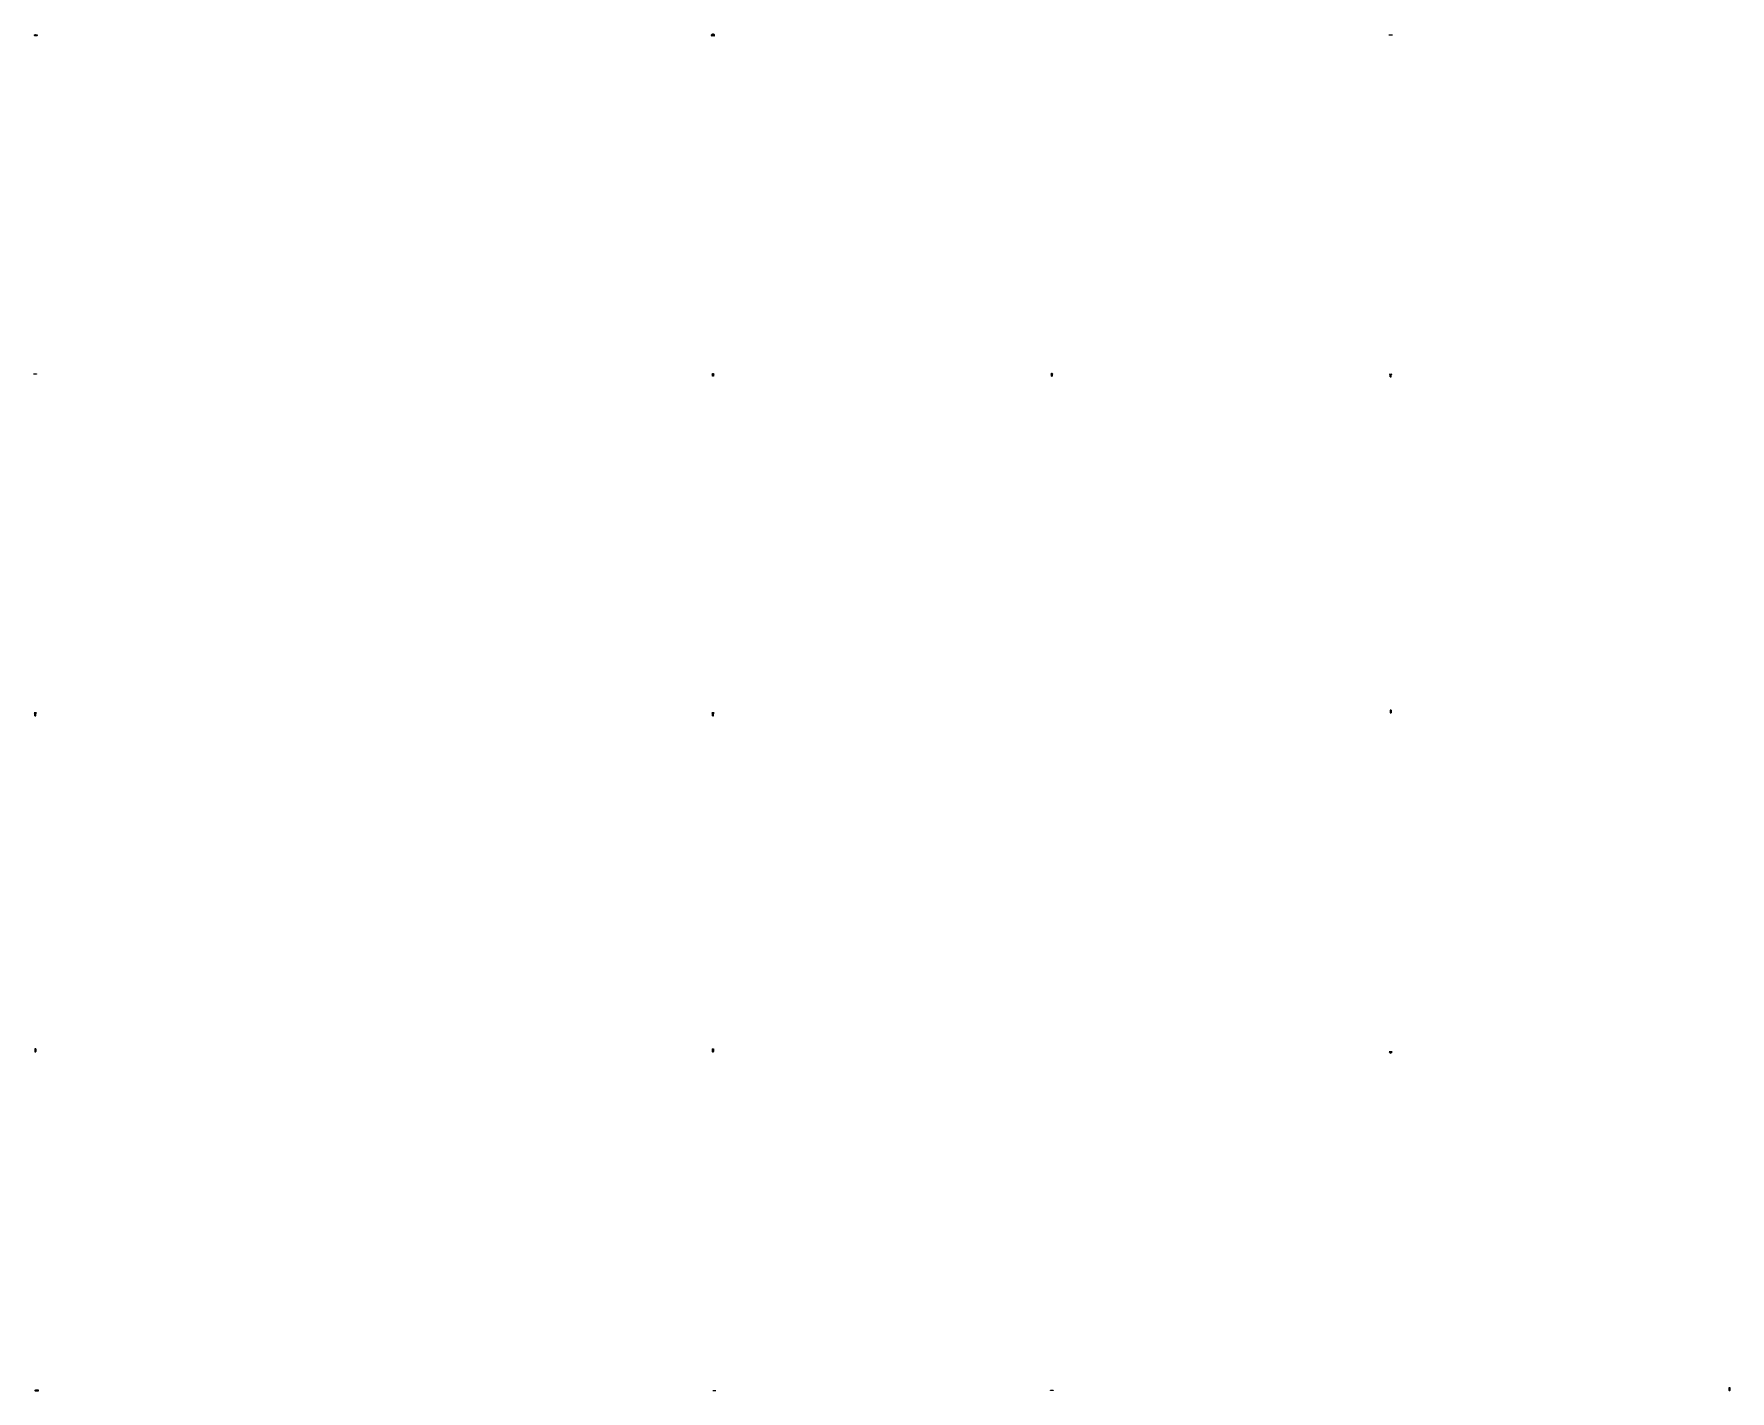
# Model space of a CAD drawing. Header units: millimetres. Extents: x 1488 to 16505, y -13505 to -1488.
import ezdxf

# ---------------------------------------------------------------- set-up
doc = ezdxf.new("R2010")
doc.units = ezdxf.units.MM
doc.header["$LTSCALE"] = 50
doc.header["$PDMODE"] = 1
doc.header["$PDSIZE"] = -2
doc.linetypes.add('VW-02 Medium Dashed', pattern=[3.527298, 2.469236, -1.058062])
for name, color, linetype, lineweight in [('pio-Dowel Pin (Inch)', 7, 'Continuous', 5), ('pio-Machine Screw (Inch)', 7, 'Continuous', 5), ('pio-Machine Screw (ISO)', 7, 'Continuous', 5), ('pio-Machine Screw (Metric)', 7, 'Continuous', 5), ('pio-Piping', 7, 'Continuous', 5), ('pio-Plain Washer (DIN)', 7, 'Continuous', 5), ('pio-Plain Washer (DIN)-3D', 7, 'Continuous', 5), ('pio-Plain Washer (ISO)', 7, 'Continuous', 5), ('pio-Plain Washer (ISO)-3D', 7, 'Continuous', 5), ('pio-Plain Washer (Metric)', 7, 'Continuous', 5), ('pio-Plain Washer (Metric)-3D', 7, 'Continuous', 5), ('pio-Retaining Washer (DIN)', 7, 'Continuous', 5), ('pio-Rivet (DIN)', 7, 'Continuous', 5), ('pio-Rivet (DIN) - 3D', 7, 'Continuous', 5), ('pio-Roller Chain - Offset Link', 7, 'Continuous', 5), ('pio-Set Screw (DIN)', 7, 'Continuous', 5), ('pio-Set Screw (Inch)', 7, 'Continuous', 5), ('pio-Set Screw (ISO)', 7, 'Continuous', 5), ('pio-Set Screw (Metric)', 7, 'Continuous', 5), ('pio-Woodruff Key', 7, 'Continuous', 5)]:
    doc.layers.add(name, color=color, linetype=linetype, lineweight=lineweight)

# ---------------------------------------------------------------- blocks, each defined once
blk = doc.blocks.new('obj-00')
at = {"color": 255, "linetype": 'Continuous', "lineweight": 5, "transparency": 33554687}
blk.add_wipeout([(-6, 0), (-5, 1), (-5, 2), (-5, 3), (-4, 4), (-3, 5), (-2, 5), (-1, 5), (0, 6), (0, 6), (1, 5), (1, 5), (2, 5), (2, 5), (3, 5), (3, 5), (3, 4), (3, 4), (3, 4), (4, 4), (4, 4), (5, 4), (5, 4), (6, 3), (6, 3), (6, 3), (7, 3), (7, 3), (8, 3), (8, 3), (8, 3), (9, 3), (9, 4), (9, 4), (10, 4), (10, 4), (10, 4), (11, 4), (11, 4), (11, 5), (11, 5), (12, 5), (12, 5), (12, 5), (13, 5), (14, 5), (15, 4), (15, 4), (16, 3), (17, 3), (17, 2), (17, 1), (17, 0), (17, -1), (17, -2), (17, -3), (16, -3), (15, -4), (15, -4), (14, -5), (13, -5), (12, -5), (12, -5), (12, -5), (11, -5), (11, -5), (11, -4), (11, -4), (10, -4), (10, -4), (10, -4), (9, -4), (9, -4), (9, -3), (8, -3), (8, -3), (8, -3), (7, -3), (7, -3), (6, -3), (6, -3), (6, -3), (5, -4), (5, -4), (4, -4), (4, -4), (3, -4), (3, -4), (3, -4), (3, -5), (3, -5), (2, -5), (2, -5), (1, -5), (1, -5), (0, -6), (0, -6), (-1, -5), (-2, -5), (-3, -5), (-4, -4), (-5, -3), (-5, -2), (-5, -1)], dxfattribs=at).dxf.layer = 'pio-Roller Chain - Offset Link'
at = {"layer": 'pio-Roller Chain - Offset Link', "color": 7, "linetype": 'Continuous', "lineweight": 5, "transparency": 33554687}
blk.add_line((5, 3), (5, -3), dxfattribs=at)
at = {"layer": 'pio-Roller Chain - Offset Link', "color": 7, "linetype": 'Continuous', "lineweight": 5, "transparency": 33554687, "flags": 128}
blk.add_lwpolyline([(-6, 0, -0.414214), (0, 6, -0.16028), (3, 4), (3, 4, 0.16028), (7, 3), (7, 3, 0.133624), (10, 4), (10, 4, -0.133624), (13, 5, -0.414214), (17, 0, -0.414214), (13, -5, -0.133624), (10, -4), (10, -4, 0.133624), (7, -3), (7, -3, 0.16028), (3, -4), (3, -4, -0.16028), (0, -6, -0.414214)], format="xyb", close=True, dxfattribs=at)
at = {"layer": 'pio-Roller Chain - Offset Link', "color": 7, "linetype": 'Continuous', "lineweight": 5, "transparency": 33554687}
for centre in [(0, 0), (13, 0)]:
    blk.add_circle(centre, 1.98, dxfattribs=at)
blk = doc.blocks.new('obj-02')
at = {"layer": 'pio-Retaining Washer (DIN)', "color": 7, "linetype": 'Continuous', "lineweight": 5, "transparency": 33554687}
blk.add_rational_spline([(7, -8), (7, -9), (8, -9), (8, -9), (8, -9), (12, -5), (12, 0), (12, 12), (0, 12), (-12, 12), (-12, 0), (-12, -5), (-8, -9), (-8, -9), (-8, -9), (-7, -9), (-7, -8), (-6, -5), (-5, -3), (-6, -2), (-6, 0), (-7, 0), (-7, 0), (-10, 0), (-9, 3), (-9, 3), (-8, 6), (-5, 8), (-4, 8), (-3, 10), (-2, 8), (-1, 8), (0, 5), (1, 8), (2, 8), (3, 10), (4, 8), (5, 8), (8, 6), (9, 3), (9, 3), (10, 0), (7, 0), (7, 0), (6, 0), (6, -2), (5, -3), (6, -5), (7, -8)], [1, 0.796749760446, 1, 1, 1, 0.914496273593, 1, 0.707106781187, 1, 0.707106781187, 1, 0.914496273593, 1, 1, 1, 0.796749760446, 1, 1, 1, 0.965925826289, 1, 1, 1, 0.549453011495, 1, 1, 1, 1, 1, 0.634097823231, 1, 1, 1, 1, 1, 0.634097823231, 1, 1, 1, 1, 1, 0.549453011495, 1, 1, 1, 0.965925826289, 1, 1, 1], degree=2, knots=[0, 0, 0, 0.012077, 0.012077, 0.014491, 0.014491, 0.101349, 0.101349, 0.253152, 0.253152, 0.404955, 0.404955, 0.491814, 0.491814, 0.494227, 0.494227, 0.506304, 0.506304, 0.55263, 0.55263, 0.581125, 0.581125, 0.594248, 0.594248, 0.62261, 0.62261, 0.626302, 0.685306, 0.69411, 0.69411, 0.720359, 0.720359, 0.726407, 0.779898, 0.785946, 0.785946, 0.812194, 0.812194, 0.820998, 0.880002, 0.883694, 0.883694, 0.912056, 0.912056, 0.92518, 0.92518, 0.953674, 0.953674, 1, 1, 1], dxfattribs=at)
blk = doc.blocks.new('obj-04')
at = {"color": 255, "linetype": 'Continuous', "lineweight": 5, "transparency": 33554687}
blk.add_wipeout([(-12, 2.5), (12, 2.5), (12, 0), (-12, 0)], dxfattribs=at).dxf.layer = 'pio-Plain Washer (DIN)'
at = {"layer": 'pio-Plain Washer (DIN)', "color": 7, "linetype": 'Continuous', "lineweight": 5, "transparency": 33554687, "flags": 128}
blk.add_lwpolyline([(-12, 2.5), (12, 2.5), (12, 0), (-12, 0)], close=True, dxfattribs=at)
blk = doc.blocks.new('obj-05')
at = {"layer": 'pio-Plain Washer (DIN)-3D', "color": 7, "linetype": 'Continuous', "lineweight": 5, "transparency": 33554687}
for p in [(0, 2.5), (0, 0)]:
    blk.add_point(p, dxfattribs=at)
blk = doc.blocks.new('obj-06')
at = {"color": 255, "linetype": 'Continuous', "lineweight": 5, "transparency": 33554687}
blk.add_wipeout([(-12, 2.5), (12, 2.5), (12, 0), (-12, 0)], dxfattribs=at).dxf.layer = 'pio-Plain Washer (ISO)'
at = {"layer": 'pio-Plain Washer (ISO)', "color": 7, "linetype": 'Continuous', "lineweight": 5, "transparency": 33554687, "flags": 128}
blk.add_lwpolyline([(-12, 2.5), (12, 2.5), (12, 0), (-12, 0)], close=True, dxfattribs=at)
blk = doc.blocks.new('obj-07')
at = {"layer": 'pio-Plain Washer (ISO)-3D', "color": 7, "linetype": 'Continuous', "lineweight": 5, "transparency": 33554687}
for p in [(0, 2.5), (0, 0)]:
    blk.add_point(p, dxfattribs=at)
blk = doc.blocks.new('Group-1')
at = {"color": 255, "linetype": 'Continuous', "lineweight": 5, "transparency": 33554687}
blk.add_wipeout([(-4, -20), (-4, 0), (4, 0), (4, -20)], dxfattribs=at).dxf.layer = 'pio-Rivet (DIN)'
at = {"layer": 'pio-Rivet (DIN)', "color": 7, "linetype": 'Continuous', "lineweight": 5, "transparency": 33554687}
blk.add_line((-4, -20), (-4, 0), dxfattribs=at)
at = {"layer": 'pio-Rivet (DIN)', "color": 7, "linetype": 'Continuous', "lineweight": 5, "transparency": 33554687, "flags": 128}
blk.add_lwpolyline([(4, 0), (4, -20), (-4, -20)], dxfattribs=at)
at = {"color": 255, "linetype": 'Continuous', "lineweight": 5, "transparency": 33554687}
blk.add_wipeout([(-7, 0), (-7, 1), (-6, 2), (-5, 3), (-4, 3), (-3, 4), (-2, 4), (-1, 5), (0, 5), (1, 5), (2, 4), (3, 4), (4, 3), (5, 3), (6, 2), (7, 1), (7, 0)], dxfattribs=at).dxf.layer = 'pio-Rivet (DIN)'
at = {"layer": 'pio-Rivet (DIN)', "color": 7, "linetype": 'Continuous', "lineweight": 5, "transparency": 33554687, "flags": 128}
blk.add_lwpolyline([(-7, 0, -0.309925), (0, 5, -0.309925), (7, 0)], format="xyb", close=True, dxfattribs=at)
blk = doc.blocks.new('obj-08')
at = {"layer": 'pio-Rivet (DIN)', "color": 7, "transparency": 33554687}
blk.add_blockref('Group-1', (0, 0), dxfattribs=at)
blk = doc.blocks.new('obj-09')
at = {"layer": 'pio-Rivet (DIN) - 3D', "color": 7, "linetype": 'Continuous', "lineweight": 5, "transparency": 33554687}
for points in [[(-6, 1, 2), (-6, 1, 3), (-6, 0, 4), (-7, 0, 2)], [(-7, 1, 1), (-6, 1, 2), (-7, 0, 2), (-7, 0, 1)], [(-7, 1), (-7, 1, 1), (-7, 0, 1), (-7, 0)], [(-7, 1, -1), (-7, 1), (-7, 0), (-7, 0, -1)], [(-6, 1, -2), (-7, 1, -1), (-7, 0, -1), (-7, 0, -2)], [(-6, 1, -3), (-6, 1, -2), (-7, 0, -2), (-6, 0, -4)], [(-6, 1, 1), (-6, 1, 2), (-6, 1, 2), (-7, 1, 1)], [(-7, 1), (-6, 1, 1), (-7, 1, 1), (-7, 1)], [(-6, 1, -1), (-7, 1), (-7, 1), (-7, 1, -1)], [(-6, 1, -2), (-6, 1, -1), (-7, 1, -1), (-6, 1, -2)], [(-6, 1), (-6, 1, 1), (-6, 1, 1), (-7, 1)], [(-6, 1, -1), (-6, 1), (-7, 1), (-6, 1, -1)], [(-7, 1), (-6, 1, 1), (-6, 1, 1), (-6, 1)], [(-6, 1, -1), (-7, 1), (-6, 1), (-6, 1, -1)], [(-7, 1, 1), (-6, 1, 2), (-6, 1, 2), (-6, 1, 1)], [(-7, 1), (-7, 1, 1), (-6, 1, 1), (-7, 1)], [(-7, 1, -1), (-7, 1), (-7, 1), (-6, 1, -1)], [(-6, 1, -2), (-7, 1, -1), (-6, 1, -1), (-6, 1, -2)], [(-7, 0, 2), (-6, 0, 4), (-6, 1, 3), (-6, 1, 2)], [(-7, 0, 1), (-7, 0, 2), (-6, 1, 2), (-7, 1, 1)], [(-7, 0), (-7, 0, 1), (-7, 1, 1), (-7, 1)], [(-7, 0, -1), (-7, 0), (-7, 1), (-7, 1, -1)], [(-7, 0, -2), (-7, 0, -1), (-7, 1, -1), (-6, 1, -2)], [(-6, 0, -4), (-7, 0, -2), (-6, 1, -2), (-6, 1, -3)], [(-7, 0, 2), (-6, 0, 4), (6, 0, -4), (7, 0, -2)], [(-7, 0, 1), (-7, 0, 2), (7, 0, -2), (7, 0, -1)], [(-7, 0), (-7, 0, 1), (7, 0, -1), (7, 0)], [(-7, 0, -1), (-7, 0), (7, 0), (7, 0, 1)], [(-7, 0, -2), (-7, 0, -1), (7, 0, 1), (7, 0, 2)], [(-6, 0, -4), (-7, 0, -2), (7, 0, 2), (6, 0, 4)], [(7, 0, -2), (6, 0, -4), (-6, 0, 4), (-7, 0, 2)], [(7, 0, -1), (7, 0, -2), (-7, 0, 2), (-7, 0, 1)], [(7, 0), (7, 0, -1), (-7, 0, 1), (-7, 0)], [(7, 0, 1), (7, 0), (-7, 0), (-7, 0, -1)], [(7, 0, 2), (7, 0, 1), (-7, 0, -1), (-7, 0, -2)], [(6, 0, 4), (7, 0, 2), (-7, 0, -2), (-6, 0, -4)], [(-5, 3), (-5, 3, 1), (-5, 2, 1), (-6, 2)], [(-5, 3, -1), (-5, 3), (-6, 2), (-5, 2, -1)], [(-6, 2), (-5, 2, 1), (-5, 3, 1), (-5, 3)], [(-5, 2, -1), (-6, 2), (-5, 3), (-5, 3, -1)], [(-6, 2, 2), (-5, 2, 3), (-5, 1, 3), (-6, 1, 2)], [(-6, 2, 1), (-6, 2, 2), (-6, 1, 2), (-6, 1, 1)], [(-6, 2), (-6, 2, 1), (-6, 1, 1), (-6, 1)], [(-6, 2, -1), (-6, 2), (-6, 1), (-6, 1, -1)], [(-6, 2, -2), (-6, 2, -1), (-6, 1, -1), (-6, 1, -2)], [(-5, 2, -3), (-6, 2, -2), (-6, 1, -2), (-5, 1, -3)], [(-5, 2, 2), (-5, 2, 3), (-5, 2, 3), (-6, 2, 2)], [(-5, 2, 1), (-5, 2, 2), (-6, 2, 2), (-6, 2, 1)], [(-6, 2), (-5, 2, 1), (-6, 2, 1), (-6, 2)], [(-5, 2, -1), (-6, 2), (-6, 2), (-6, 2, -1)], [(-5, 2, -2), (-5, 2, -1), (-6, 2, -1), (-6, 2, -2)], [(-5, 2, -3), (-5, 2, -2), (-6, 2, -2), (-5, 2, -3)], [(-6, 2, 2), (-5, 2, 3), (-5, 2, 3), (-5, 2, 2)], [(-6, 2, 1), (-6, 2, 2), (-5, 2, 2), (-5, 2, 1)], [(-6, 2), (-6, 2, 1), (-5, 2, 1), (-6, 2)], [(-6, 2, -1), (-6, 2), (-6, 2), (-5, 2, -1)], [(-6, 2, -2), (-6, 2, -1), (-5, 2, -1), (-5, 2, -2)], [(-5, 2, -3), (-6, 2, -2), (-5, 2, -2), (-5, 2, -3)], [(-6, 1, 2), (-5, 1, 3), (-5, 2, 3), (-6, 2, 2)], [(-6, 1, 1), (-6, 1, 2), (-6, 2, 2), (-6, 2, 1)], [(-6, 1), (-6, 1, 1), (-6, 2, 1), (-6, 2)], [(-6, 1, -1), (-6, 1), (-6, 2), (-6, 2, -1)], [(-6, 1, -2), (-6, 1, -1), (-6, 2, -1), (-6, 2, -2)], [(-5, 1, -3), (-6, 1, -2), (-6, 2, -2), (-5, 2, -3)], [(-6, 1, 3), (-5, 1, 4), (-5, 0, 4), (-6, 0, 4)], [(-5, 1, -4), (-6, 1, -3), (-6, 0, -4), (-5, 0, -5)], [(-6, 1, 3), (-5, 1, 4), (-5, 1, 4), (-6, 1, 3)], [(-6, 1, 2), (-6, 1, 3), (-6, 1, 3), (-6, 1, 2)], [(-6, 1, -3), (-6, 1, -2), (-6, 1, -2), (-6, 1, -3)], [(-5, 1, -4), (-6, 1, -3), (-6, 1, -3), (-5, 1, -4)], [(-5, 1, 3), (-5, 1, 4), (-5, 1, 4), (-6, 1, 3)], [(-6, 1, 2), (-5, 1, 3), (-6, 1, 3), (-6, 1, 2)], [(-6, 1, 1), (-6, 1, 2), (-6, 1, 2), (-6, 1, 1)], [(-6, 1, -2), (-6, 1, -1), (-6, 1, -1), (-6, 1, -2)], [(-5, 1, -3), (-6, 1, -2), (-6, 1, -2), (-6, 1, -3)], [(-5, 1, -4), (-5, 1, -3), (-6, 1, -3), (-5, 1, -4)], [(-6, 1, 3), (-5, 1, 4), (-5, 1, 4), (-5, 1, 3)], [(-6, 1, 2), (-6, 1, 3), (-5, 1, 3), (-6, 1, 2)], [(-6, 1, 1), (-6, 1, 2), (-6, 1, 2), (-6, 1, 1)], [(-6, 1, -2), (-6, 1, -1), (-6, 1, -1), (-6, 1, -2)], [(-6, 1, -3), (-6, 1, -2), (-6, 1, -2), (-5, 1, -3)], [(-5, 1, -4), (-6, 1, -3), (-5, 1, -3), (-5, 1, -4)], [(-6, 1, 3), (-5, 1, 4), (-5, 1, 4), (-6, 1, 3)], [(-6, 1, 2), (-6, 1, 3), (-6, 1, 3), (-6, 1, 2)], [(-6, 1, -3), (-6, 1, -2), (-6, 1, -2), (-6, 1, -3)], [(-5, 1, -4), (-6, 1, -3), (-6, 1, -3), (-5, 1, -4)], [(-6, 0, 4), (-5, 0, 4), (-5, 1, 4), (-6, 1, 3)], [(-5, 0, -5), (-6, 0, -4), (-6, 1, -3), (-5, 1, -4)], [(-6, 0, 4), (-5, 0, 4), (5, 0, -5), (6, 0, -4)], [(-5, 0, -5), (-6, 0, -4), (6, 0, 4), (5, 0, 4)], [(6, 0, -4), (5, 0, -5), (-5, 0, 4), (-6, 0, 4)], [(5, 0, 4), (6, 0, 4), (-6, 0, -4), (-5, 0, -5)], [(-4, 3, 3), (-4, 3, 3), (-4, 2, 4), (-5, 2, 3)], [(-5, 3, 2), (-4, 3, 3), (-5, 2, 3), (-5, 2, 2)], [(-5, 3, 1), (-5, 3, 2), (-5, 2, 2), (-5, 2, 1)], [(-5, 3, -2), (-5, 3, -1), (-5, 2, -1), (-5, 2, -2)], [(-4, 3, -3), (-5, 3, -2), (-5, 2, -2), (-5, 2, -3)], [(-4, 3, -3), (-4, 3, -3), (-5, 2, -3), (-4, 2, -4)], [(-4, 3, 2), (-4, 3, 2), (-4, 3, 3), (-5, 3, 2)], [(-5, 3, 1), (-4, 3, 2), (-5, 3, 2), (-5, 3, 1)], [(-5, 3), (-5, 3, 1), (-5, 3, 1), (-5, 3)], [(-5, 3, -1), (-5, 3), (-5, 3), (-5, 3, -1)], [(-4, 3, -2), (-5, 3, -1), (-5, 3, -1), (-5, 3, -2)], [(-4, 3, -2), (-4, 3, -2), (-5, 3, -2), (-4, 3, -3)], [(-4, 3, 1), (-4, 3, 1), (-4, 3, 2), (-5, 3, 1)], [(-4, 3), (-4, 3, 1), (-5, 3, 1), (-5, 3)], [(-4, 3, -1), (-4, 3), (-5, 3), (-5, 3, -1)], [(-4, 3, -1), (-4, 3, -1), (-5, 3, -1), (-4, 3, -2)], [(-5, 3), (-5, 3, 1), (-4, 3, 1), (-4, 3)], [(-5, 3, -1), (-5, 3), (-4, 3), (-4, 3, -1)], [(-5, 3, 1), (-5, 3, 2), (-4, 3, 2), (-5, 3, 1)], [(-5, 3), (-5, 3, 1), (-5, 3, 1), (-5, 3)], [(-5, 3, -1), (-5, 3), (-5, 3), (-5, 3, -1)], [(-5, 3, -2), (-5, 3, -1), (-5, 3, -1), (-4, 3, -2)], [(-5, 2, 2), (-5, 2, 3), (-4, 3, 3), (-5, 3, 2)], [(-5, 2, 1), (-5, 2, 2), (-5, 3, 2), (-5, 3, 1)], [(-5, 2, -2), (-5, 2, -1), (-5, 3, -1), (-5, 3, -2)], [(-5, 2, -3), (-5, 2, -2), (-5, 3, -2), (-4, 3, -3)], [(-5, 2, 4), (-4, 2, 4), (-4, 1, 5), (-5, 1, 4)], [(-5, 2, 3), (-5, 2, 4), (-5, 1, 4), (-5, 1, 3)], [(-5, 2, -4), (-5, 2, -3), (-5, 1, -3), (-5, 1, -4)], [(-4, 2, -5), (-5, 2, -4), (-5, 1, -4), (-4, 1, -5)], [(-4, 2, 4), (-4, 2, 4), (-4, 2, 4), (-5, 2, 4)], [(-5, 2, 3), (-4, 2, 4), (-5, 2, 4), (-5, 2, 3)], [(-4, 2, -4), (-5, 2, -3), (-5, 2, -3), (-5, 2, -4)], [(-4, 2, -4), (-4, 2, -4), (-5, 2, -4), (-4, 2, -5)], [(-5, 2, 3), (-5, 2, 4), (-4, 2, 4), (-5, 2, 3)], [(-5, 2, -4), (-5, 2, -3), (-5, 2, -3), (-4, 2, -4)], [(-5, 1, 4), (-4, 1, 5), (-4, 2, 4), (-5, 2, 4)], [(-5, 1, 3), (-5, 1, 4), (-5, 2, 4), (-5, 2, 3)], [(-5, 1, -4), (-5, 1, -3), (-5, 2, -3), (-5, 2, -4)], [(-4, 1, -5), (-5, 1, -4), (-5, 2, -4), (-4, 2, -5)], [(-5, 1, 4), (-4, 1, 5), (-5, 0, 5), (-5, 0, 4)], [(-5, 1, 4), (-4, 1, 5), (-4, 1, 5), (-5, 1, 4)], [(-4, 1, -5), (-5, 1, -4), (-5, 1, -4), (-4, 1, -5)], [(-5, 1, 4), (-4, 1, 5), (-4, 1, 5), (-5, 1, 4)], [(-4, 1, -5), (-5, 1, -4), (-5, 1, -4), (-4, 1, -5)], [(-5, 1, 4), (-4, 1, 5), (-4, 1, 5), (-5, 1, 4)], [(-4, 1, -5), (-5, 1, -4), (-5, 1, -4), (-4, 1, -5)], [(-5, 1, 4), (-4, 1, 5), (-4, 1, 5), (-5, 1, 4)], [(-4, 1, -5), (-5, 1, -4), (-5, 1, -4), (-4, 1, -5)], [(-5, 0, 4), (-5, 0, 5), (-4, 1, 5), (-5, 1, 4)], [(-5, 0, -5), (-5, 0, -5), (-5, 1, -4), (-4, 1, -5)], [(-5, 0, 4), (-5, 0, 5), (4, 0, -5), (5, 0, -5)], [(-5, 0, -5), (-5, 0, -5), (5, 0, 4), (4, 0, 5)], [(5, 0, -5), (4, 0, -5), (-5, 0, 5), (-5, 0, 4)], [(-3, 4, 2), (-3, 4, 2), (-3, 3, 3), (-4, 3, 2)], [(-4, 4, 1), (-3, 4, 2), (-4, 3, 2), (-4, 3, 1)], [(-4, 4), (-4, 4, 1), (-4, 3, 1), (-4, 3)], [(-4, 4, -1), (-4, 4), (-4, 3), (-4, 3, -1)], [(-3, 4, -2), (-4, 4, -1), (-4, 3, -1), (-4, 3, -2)], [(-3, 4, -2), (-3, 4, -2), (-4, 3, -2), (-3, 3, -3)], [(-3, 4, 1), (-3, 4, 2), (-3, 4, 2), (-4, 4, 1)], [(-3, 4), (-3, 4, 1), (-4, 4, 1), (-4, 4)], [(-3, 4, -1), (-3, 4), (-4, 4), (-4, 4, -1)], [(-3, 4, -2), (-3, 4, -1), (-4, 4, -1), (-3, 4, -2)], [(-4, 4, 1), (-3, 4, 2), (-3, 4, 2), (-3, 4, 1)], [(-4, 4), (-4, 4, 1), (-3, 4, 1), (-3, 4)], [(-4, 4, -1), (-4, 4), (-3, 4), (-3, 4, -1)], [(-3, 4, -2), (-4, 4, -1), (-3, 4, -1), (-3, 4, -2)], [(-4, 3, 1), (-4, 3, 2), (-3, 4, 2), (-4, 4, 1)], [(-4, 3), (-4, 3, 1), (-4, 4, 1), (-4, 4)], [(-4, 3, -1), (-4, 3), (-4, 4), (-4, 4, -1)], [(-4, 3, -2), (-4, 3, -1), (-4, 4, -1), (-3, 4, -2)], [(-3, 3, 4), (-3, 3, 4), (-3, 2, 5), (-4, 2, 4)], [(-3, 3, -4), (-3, 3, -4), (-4, 2, -4), (-3, 2, -5)], [(-4, 3, 3), (-3, 3, 4), (-3, 3, 4), (-4, 3, 3)], [(-3, 3, -4), (-4, 3, -3), (-4, 3, -3), (-3, 3, -4)], [(-3, 3, 3), (-3, 3, 3), (-3, 3, 4), (-4, 3, 3)], [(-4, 3, 2), (-3, 3, 3), (-4, 3, 3), (-4, 3, 2)], [(-3, 3, -3), (-4, 3, -2), (-4, 3, -2), (-4, 3, -3)], [(-3, 3, -3), (-3, 3, -3), (-4, 3, -3), (-3, 3, -4)], [(-4, 3, 2), (-4, 3, 3), (-3, 3, 3), (-4, 3, 2)], [(-4, 3, 2), (-4, 3, 2), (-4, 3, 2), (-4, 3, 1)], [(-4, 3, -2), (-4, 3, -2), (-4, 3, -1), (-4, 3, -2)], [(-4, 3, -3), (-4, 3, -2), (-4, 3, -2), (-3, 3, -3)], [(-4, 3, 3), (-3, 3, 4), (-3, 3, 4), (-4, 3, 3)], [(-4, 3, 3), (-4, 3, 3), (-4, 3, 3), (-4, 3, 2)], [(-4, 3, -3), (-4, 3, -3), (-4, 3, -2), (-4, 3, -3)], [(-3, 3, -4), (-4, 3, -3), (-4, 3, -3), (-3, 3, -4)], [(-4, 2, 4), (-4, 2, 4), (-3, 3, 4), (-4, 3, 3)], [(-4, 2, -4), (-4, 2, -4), (-4, 3, -3), (-3, 3, -4)], [(-4, 2, 4), (-3, 2, 5), (-3, 1, 5), (-4, 1, 5)], [(-3, 2, -5), (-4, 2, -5), (-4, 1, -5), (-3, 1, -5)], [(-4, 2, 4), (-3, 2, 5), (-3, 2, 5), (-4, 2, 4)], [(-3, 2, -5), (-4, 2, -4), (-4, 2, -5), (-3, 2, -5)], [(-4, 2, 4), (-3, 2, 5), (-3, 2, 5), (-4, 2, 4)], [(-3, 2, -5), (-4, 2, -5), (-4, 2, -4), (-3, 2, -5)], [(-4, 1, 5), (-3, 1, 5), (-3, 2, 5), (-4, 2, 4)], [(-3, 1, -5), (-4, 1, -5), (-4, 2, -5), (-3, 2, -5)], [(-3, 1, 6), (-2, 1, 6), (-2, 0, 7), (-4, 0, 6)], [(-4, 1, 5), (-3, 1, 6), (-4, 0, 6), (-5, 0, 5)], [(-3, 1, -6), (-4, 1, -5), (-5, 0, -5), (-4, 0, -6)], [(-2, 1, -6), (-3, 1, -6), (-4, 0, -6), (-2, 0, -7)], [(-4, 1, 5), (-3, 1, 6), (-3, 1, 6), (-4, 1, 5)], [(-3, 1, -6), (-4, 1, -5), (-4, 1, -5), (-3, 1, -6)], [(-4, 1, 5), (-3, 1, 5), (-3, 1, 6), (-4, 1, 5)], [(-3, 1, -5), (-4, 1, -5), (-4, 1, -5), (-3, 1, -6)], [(-4, 1, 5), (-3, 1, 6), (-3, 1, 5), (-4, 1, 5)], [(-3, 1, -6), (-4, 1, -5), (-4, 1, -5), (-3, 1, -5)], [(-4, 1, 5), (-3, 1, 6), (-3, 1, 6), (-4, 1, 5)], [(-3, 1, -6), (-4, 1, -5), (-4, 1, -5), (-3, 1, -6)], [(-4, 0, 6), (-2, 0, 7), (-2, 1, 6), (-3, 1, 6)], [(-5, 0, 5), (-4, 0, 6), (-3, 1, 6), (-4, 1, 5)], [(-4, 0, -6), (-5, 0, -5), (-4, 1, -5), (-3, 1, -6)], [(-2, 0, -7), (-4, 0, -6), (-3, 1, -6), (-2, 1, -6)], [(-4, 0, 6), (-2, 0, 7), (2, 0, -7), (4, 0, -6)], [(-5, 0, 5), (-4, 0, 6), (4, 0, -6), (4, 0, -5)], [(-4, 0, -6), (-5, 0, -5), (4, 0, 5), (4, 0, 6)], [(-2, 0, -7), (-4, 0, -6), (4, 0, 6), (2, 0, 7)], [(4, 0, -6), (2, 0, -7), (-2, 0, 7), (-4, 0, 6)], [(4, 0, -5), (4, 0, -6), (-4, 0, 6), (-5, 0, 5)], [(4, 0, 6), (4, 0, 5), (-5, 0, -5), (-4, 0, -6)], [(2, 0, 7), (4, 0, 6), (-4, 0, -6), (-2, 0, -7)], [(-4, 0, 1), (-3, 0, 2), (-3, -20, 2), (-4, -20, 1)], [(-4, 0), (-4, 0, 1), (-4, -20, 1), (-4, -20)], [(-4, 0, -1), (-4, 0), (-4, -20), (-4, -20, -1)], [(-3, 0, -2), (-4, 0, -1), (-4, -20, -1), (-3, -20, -2)], [(4, 0, -1), (3, 0, -2), (-3, 0, 2), (-4, 0, 1)], [(4, 0), (4, 0, -1), (-4, 0, 1), (-4, 0)], [(4, 0, 1), (4, 0), (-4, 0), (-4, 0, -1)], [(3, 0, 2), (4, 0, 1), (-4, 0, -1), (-3, 0, -2)], [(-4, 0, 1), (-3, 0, 2), (3, 0, -2), (4, 0, -1)], [(-4, 0), (-4, 0, 1), (4, 0, -1), (4, 0)], [(-4, 0, -1), (-4, 0), (4, 0), (4, 0, 1)], [(-3, 0, -2), (-4, 0, -1), (4, 0, 1), (3, 0, 2)], [(-4, -20, 1), (-3, -20, 2), (-3, 0, 2), (-4, 0, 1)], [(-4, -20), (-4, -20, 1), (-4, 0, 1), (-4, 0)], [(-4, -20, -1), (-4, -20), (-4, 0), (-4, 0, -1)], [(-3, -20, -2), (-4, -20, -1), (-4, 0, -1), (-3, 0, -2)], [(-2, 4, 3), (-2, 4, 3), (-2, 3, 4), (-3, 3, 3)], [(-2, 4, -3), (-2, 4, -3), (-3, 3, -3), (-2, 3, -4)], [(-3, 4, 2), (-2, 4, 3), (-2, 4, 3), (-3, 4, 2)], [(-2, 4, -3), (-3, 4, -2), (-3, 4, -2), (-2, 4, -3)], [(-2, 4, 2), (-2, 4, 2), (-2, 4, 3), (-3, 4, 2)], [(-3, 4, 1), (-2, 4, 1), (-3, 4, 2), (-3, 4, 1)], [(-3, 4), (-3, 4, 0), (-3, 4, 1), (-3, 4)], [(-3, 4, 0), (-3, 4), (-3, 4), (-3, 4, -1)], [(-2, 4, -1), (-3, 4, -1), (-3, 4, -1), (-3, 4, -2)], [(-2, 4, -2), (-2, 4, -2), (-3, 4, -2), (-2, 4, -3)], [(-2, 4, 1), (-2, 4, 1), (-2, 4, 1), (-3, 4, 1)], [(-2, 4, 0), (-2, 4, 1), (-3, 4, 1), (-3, 4, 0)], [(-2, 4, -1), (-2, 4, 0), (-3, 4, 0), (-3, 4, -1)], [(-2, 4, -1), (-2, 4, -1), (-3, 4, -1), (-2, 4, -1)], [(-3, 4, 0), (-3, 4, 1), (-2, 4, 1), (-2, 4, 0)], [(-3, 4, -1), (-3, 4, 0), (-2, 4, 0), (-2, 4, -1)], [(-3, 4, 2), (-3, 4, 2), (-2, 4, 2), (-2, 4, 1)], [(-3, 4, 1), (-3, 4, 2), (-2, 4, 1), (-3, 4, 1)], [(-3, 4, 1), (-3, 4, 1), (-3, 4, 1), (-3, 4, 0)], [(-3, 4, -1), (-3, 4, -1), (-3, 4, 0), (-3, 4, -1)], [(-3, 4, -2), (-3, 4, -1), (-3, 4, -1), (-2, 4, -1)], [(-3, 4, -2), (-3, 4, -2), (-2, 4, -1), (-2, 4, -2)], [(-3, 4, 2), (-2, 4, 3), (-2, 4, 3), (-3, 4, 2)], [(-2, 4, -3), (-3, 4, -2), (-3, 4, -2), (-2, 4, -3)], [(-3, 3, 3), (-3, 3, 3), (-2, 4, 3), (-3, 4, 2)], [(-3, 3, -3), (-3, 3, -3), (-3, 4, -2), (-2, 4, -3)], [(-3, 3, 4), (-2, 3, 5), (-2, 2, 5), (-3, 2, 5)], [(-2, 3, -5), (-3, 3, -4), (-3, 2, -5), (-2, 2, -5)], [(-2, 3, 4), (-2, 3, 4), (-2, 3, 5), (-3, 3, 4)], [(-2, 3, -4), (-2, 3, -4), (-3, 3, -4), (-2, 3, -5)], [(-3, 3, 3), (-2, 3, 4), (-2, 3, 4), (-3, 3, 4)], [(-2, 3, -4), (-3, 3, -3), (-3, 3, -4), (-2, 3, -4)], [(-3, 3, 4), (-2, 3, 4), (-2, 3, 4), (-3, 3, 3)], [(-2, 3, -4), (-3, 3, -4), (-3, 3, -3), (-2, 3, -4)], [(-3, 3, 4), (-3, 3, 4), (-2, 3, 4), (-3, 3, 4)], [(-3, 3, -4), (-3, 3, -4), (-3, 3, -4), (-2, 3, -4)], [(-3, 2, 5), (-2, 2, 5), (-2, 3, 5), (-3, 3, 4)], [(-2, 2, -5), (-3, 2, -5), (-3, 3, -4), (-2, 3, -5)], [(-3, 2, 5), (-2, 2, 6), (-2, 1, 6), (-3, 1, 5)], [(-2, 2, -6), (-3, 2, -5), (-3, 1, -5), (-2, 1, -6)], [(-3, 2, 5), (-2, 2, 5), (-2, 2, 6), (-3, 2, 5)], [(-2, 2, -5), (-3, 2, -5), (-3, 2, -5), (-2, 2, -6)], [(-3, 2, 5), (-2, 2, 6), (-2, 2, 5), (-3, 2, 5)], [(-2, 2, -6), (-3, 2, -5), (-3, 2, -5), (-2, 2, -5)], [(-3, 1, 5), (-2, 1, 6), (-2, 2, 6), (-3, 2, 5)], [(-2, 1, -6), (-3, 1, -5), (-3, 2, -5), (-2, 2, -6)], [(-3, 1, 6), (-2, 1, 6), (-2, 1, 6), (-3, 1, 6)], [(-2, 1, -6), (-3, 1, -6), (-3, 1, -6), (-2, 1, -6)], [(-3, 1, 5), (-2, 1, 6), (-2, 1, 6), (-3, 1, 6)], [(-2, 1, -6), (-3, 1, -5), (-3, 1, -6), (-2, 1, -6)], [(-3, 1, 6), (-2, 1, 6), (-2, 1, 6), (-3, 1, 5)], [(-2, 1, -6), (-3, 1, -6), (-3, 1, -5), (-2, 1, -6)], [(-3, 1, 6), (-2, 1, 6), (-2, 1, 6), (-3, 1, 6)], [(-2, 1, -6), (-3, 1, -6), (-3, 1, -6), (-2, 1, -6)], [(-3, 0, 3), (-2, 0, 3), (-2, -20, 3), (-3, -20, 3)], [(-3, 0, 2), (-3, 0, 3), (-3, -20, 3), (-3, -20, 2)], [(-3, 0, -3), (-3, 0, -2), (-3, -20, -2), (-3, -20, -3)], [(-2, 0, -3), (-3, 0, -3), (-3, -20, -3), (-2, -20, -3)], [(3, 0, -3), (2, 0, -3), (-2, 0, 3), (-3, 0, 3)], [(3, 0, -2), (3, 0, -3), (-3, 0, 3), (-3, 0, 2)], [(3, 0, 3), (3, 0, 2), (-3, 0, -2), (-3, 0, -3)], [(2, 0, 3), (3, 0, 3), (-3, 0, -3), (-2, 0, -3)], [(-3, 0, 3), (-2, 0, 3), (2, 0, -3), (3, 0, -3)], [(-3, 0, 2), (-3, 0, 3), (3, 0, -3), (3, 0, -2)], [(-3, 0, -3), (-3, 0, -2), (3, 0, 2), (3, 0, 3)], [(-2, 0, -3), (-3, 0, -3), (3, 0, 3), (2, 0, 3)], [(-3, -20, 3), (-2, -20, 3), (-2, 0, 3), (-3, 0, 3)], [(-3, -20, 2), (-3, -20, 3), (-3, 0, 3), (-3, 0, 2)], [(-3, -20, -3), (-3, -20, -2), (-3, 0, -2), (-3, 0, -3)], [(-2, -20, -3), (-3, -20, -3), (-3, 0, -3), (-2, 0, -3)], [(-1, 5, 1), (-1, 5, 1), (-1, 4, 2), (-2, 4, 1)], [(-2, 5, 0), (-2, 5, 1), (-2, 4, 1), (-2, 4, 0)], [(-2, 5, -1), (-2, 5, 0), (-2, 4, 0), (-2, 4, -1)], [(-1, 5, -1), (-1, 5, -1), (-2, 4, -1), (-1, 4, -2)], [(-1, 5, 0), (-1, 5, 1), (-1, 5, 1), (-2, 5, 1)], [(-1, 5, 0), (-1, 5, 0), (-2, 5, 1), (-2, 5, 0)], [(-1, 5, 0), (-1, 5, 0), (-2, 5, 0), (-2, 5, -1)], [(-1, 5, -1), (-1, 5, 0), (-2, 5, -1), (-1, 5, -1)], [(-2, 5, 1), (-1, 5, 1), (-1, 5, 1), (-1, 5, 0)], [(-1, 5, -1), (-2, 5, -1), (-1, 5, 0), (-1, 5, -1)], [(-2, 4, 1), (-2, 4, 1), (-1, 5, 1), (-2, 5, 1)], [(-2, 4, 0), (-2, 4, 1), (-2, 5, 1), (-2, 5, 0)], [(-2, 4, -1), (-2, 4, 0), (-2, 5, 0), (-2, 5, -1)], [(-2, 4, -1), (-2, 4, -1), (-2, 5, -1), (-1, 5, -1)], [(-2, 4, 3), (-1, 4, 4), (-1, 3, 4), (-2, 3, 4)], [(-1, 4, -4), (-2, 4, -3), (-2, 3, -4), (-1, 3, -4)], [(-2, 4, 3), (-1, 4, 3), (-1, 4, 4), (-2, 4, 3)], [(-1, 4, -3), (-2, 4, -3), (-2, 4, -3), (-1, 4, -4)], [(-1, 4, 2), (-1, 4, 3), (-1, 4, 3), (-2, 4, 3)], [(-1, 4, -3), (-1, 4, -2), (-2, 4, -3), (-1, 4, -3)], [(-1, 4, 2), (-1, 4, 2), (-1, 4, 2), (-2, 4, 2)], [(-2, 4, 1), (-2, 4, 1), (-2, 4, 2), (-2, 4, 1)], [(-2, 4, -1), (-2, 4, -1), (-2, 4, -1), (-2, 4, -2)], [(-1, 4, -2), (-1, 4, -2), (-2, 4, -2), (-1, 4, -2)], [(-2, 4, 2), (-2, 4, 2), (-1, 4, 2), (-2, 4, 1)], [(-2, 4, -2), (-2, 4, -2), (-2, 4, -1), (-1, 4, -2)], [(-2, 4, 3), (-1, 4, 3), (-1, 4, 3), (-1, 4, 2)], [(-2, 4, 3), (-2, 4, 3), (-1, 4, 2), (-2, 4, 2)], [(-2, 4, -3), (-2, 4, -3), (-2, 4, -2), (-1, 4, -2)], [(-1, 4, -3), (-2, 4, -3), (-1, 4, -2), (-1, 4, -3)], [(-2, 4, 3), (-1, 4, 4), (-1, 4, 3), (-2, 4, 3)], [(-1, 4, -4), (-2, 4, -3), (-2, 4, -3), (-1, 4, -3)], [(-2, 3, 4), (-1, 3, 4), (-1, 4, 4), (-2, 4, 3)], [(-1, 3, -4), (-2, 3, -4), (-2, 4, -3), (-1, 4, -4)], [(-2, 3, 5), (-1, 3, 5), (-1, 2, 5), (-2, 2, 5)], [(-1, 3, -5), (-2, 3, -5), (-2, 2, -5), (-1, 2, -5)], [(-2, 3, 4), (-1, 3, 5), (-1, 3, 5), (-2, 3, 5)], [(-1, 3, -5), (-2, 3, -4), (-2, 3, -5), (-1, 3, -5)], [(-1, 3, 4), (-1, 3, 4), (-1, 3, 5), (-2, 3, 4)], [(-1, 3, -4), (-1, 3, -4), (-2, 3, -4), (-1, 3, -5)], [(-2, 3, 4), (-2, 3, 4), (-1, 3, 4), (-2, 3, 4)], [(-2, 3, -4), (-2, 3, -4), (-2, 3, -4), (-1, 3, -4)], [(-2, 3, 5), (-1, 3, 5), (-1, 3, 5), (-2, 3, 4)], [(-1, 3, -5), (-2, 3, -5), (-2, 3, -4), (-1, 3, -5)], [(-2, 2, 5), (-1, 2, 5), (-1, 3, 5), (-2, 3, 5)], [(-1, 2, -5), (-2, 2, -5), (-2, 3, -5), (-1, 3, -5)], [(-2, 2, 6), (-1, 2, 6), (-1, 1, 6), (-2, 1, 6)], [(-1, 2, -6), (-2, 2, -6), (-2, 1, -6), (-1, 1, -6)], [(-2, 2, 5), (-1, 2, 5), (-1, 2, 6), (-2, 2, 6)], [(-1, 2, -5), (-2, 2, -5), (-2, 2, -6), (-1, 2, -6)], [(-2, 2, 6), (-1, 2, 6), (-1, 2, 5), (-2, 2, 5)], [(-1, 2, -6), (-2, 2, -6), (-2, 2, -5), (-1, 2, -5)], [(-2, 1, 6), (-1, 1, 6), (-1, 2, 6), (-2, 2, 6)], [(-1, 1, -6), (-2, 1, -6), (-2, 2, -6), (-1, 2, -6)], [(-2, 1, 6), (-1, 1, 7), (-1, 0, 7), (-2, 0, 7)], [(-1, 1, -7), (-2, 1, -6), (-2, 0, -7), (-1, 0, -7)], [(-2, 1, 6), (-1, 1, 6), (-1, 1, 7), (-2, 1, 6)], [(-1, 1, -6), (-2, 1, -6), (-2, 1, -6), (-1, 1, -7)], [(-2, 1, 6), (-1, 1, 6), (-1, 1, 6), (-2, 1, 6)], [(-1, 1, -6), (-2, 1, -6), (-2, 1, -6), (-1, 1, -6)], [(-2, 1, 6), (-1, 1, 6), (-1, 1, 6), (-2, 1, 6)], [(-1, 1, -6), (-2, 1, -6), (-2, 1, -6), (-1, 1, -6)], [(-2, 1, 6), (-1, 1, 7), (-1, 1, 6), (-2, 1, 6)], [(-1, 1, -7), (-2, 1, -6), (-2, 1, -6), (-1, 1, -6)], [(-2, 0, 7), (-1, 0, 7), (-1, 1, 7), (-2, 1, 6)], [(-1, 0, -7), (-2, 0, -7), (-2, 1, -6), (-1, 1, -7)], [(-2, 0, 7), (-1, 0, 7), (1, 0, -7), (2, 0, -7)], [(-1, 0, -7), (-2, 0, -7), (2, 0, 7), (1, 0, 7)], [(2, 0, -7), (1, 0, -7), (-1, 0, 7), (-2, 0, 7)], [(1, 0, 7), (2, 0, 7), (-2, 0, -7), (-1, 0, -7)], [(-2, 0, 3), (-1, 0, 4), (-1, -20, 4), (-2, -20, 3)], [(-1, 0, -4), (-2, 0, -3), (-2, -20, -3), (-1, -20, -4)], [(2, 0, -3), (1, 0, -4), (-1, 0, 4), (-2, 0, 3)], [(1, 0, 4), (2, 0, 3), (-2, 0, -3), (-1, 0, -4)], [(-2, 0, 3), (-1, 0, 4), (1, 0, -4), (2, 0, -3)], [(-1, 0, -4), (-2, 0, -3), (2, 0, 3), (1, 0, 4)], [(-2, -20, 3), (-1, -20, 4), (-1, 0, 4), (-2, 0, 3)], [(-1, -20, -4), (-2, -20, -3), (-2, 0, -3), (-1, 0, -4)], [(-1, 5, 2), (0, 5, 2), (0, 4, 2), (-1, 4, 2)], [(0, 5, -2), (-1, 5, -2), (-1, 4, -2), (0, 4, -2)], [(0, 5, 1), (0, 5, 1), (0, 5, 2), (-1, 5, 2)], [(-1, 5, 1), (0, 5, 1), (-1, 5, 2), (-1, 5, 1)], [(0, 5, -1), (-1, 5, -1), (-1, 5, -1), (-1, 5, -2)], [(0, 5, -1), (0, 5, -1), (-1, 5, -2), (0, 5, -2)], [(0, 5, 0), (0, 5, 1), (0, 5, 1), (-1, 5, 1)], [(-1, 5, 0), (0, 5, 0), (-1, 5, 1), (-1, 5, 0)], [(0, 5, 0), (-1, 5, 0), (-1, 5, 0), (-1, 5, -1)], [(0, 5, -1), (0, 5, 0), (-1, 5, -1), (0, 5, -1)], [(0, 5), (0, 5, 0), (-1, 5, 0)], [(0, 5), (-1, 5, 0), (-1, 5, 0)], [(0, 5), (-1, 5, 0), (-1, 5)], [(0, 5), (-1, 5), (-1, 5, 0)], [(0, 5), (-1, 5, 0), (-1, 5, 0)], [(0, 5), (-1, 5, 0), (0, 5, 0)], [(-1, 5, 0), (0, 5, 0), (0, 5)], [(-1, 5, 0), (-1, 5, 0), (0, 5)], [(-1, 5), (-1, 5, 0), (0, 5)], [(-1, 5, 0), (-1, 5), (0, 5)], [(-1, 5, 0), (-1, 5, 0), (0, 5)], [(0, 5, 0), (-1, 5, 0), (0, 5)], [(-1, 5, 1), (0, 5, 1), (0, 5, 1), (0, 5, 0)], [(-1, 5, 0), (-1, 5, 1), (0, 5, 0), (-1, 5, 0)], [(-1, 5, -1), (-1, 5, 0), (-1, 5, 0), (0, 5, 0)], [(0, 5, -1), (-1, 5, -1), (0, 5, 0), (0, 5, -1)], [(-1, 5, 1), (-1, 5, 2), (0, 5, 1), (-1, 5, 1)], [(-1, 5, -2), (-1, 5, -1), (-1, 5, -1), (0, 5, -1)], [(-1, 4, 2), (0, 4, 2), (0, 5, 2), (-1, 5, 2)], [(-1, 4, 2), (-1, 4, 2), (-1, 5, 2), (-1, 5, 1)], [(-1, 4, -2), (-1, 4, -2), (-1, 5, -1), (-1, 5, -2)], [(0, 4, -2), (-1, 4, -2), (-1, 5, -2), (0, 5, -2)], [(-1, 4, 4), (0, 4, 4), (0, 3, 4), (-1, 3, 4)], [(0, 4, -4), (-1, 4, -4), (-1, 3, -4), (0, 3, -4)], [(-1, 4, 3), (0, 4, 3), (0, 4, 4), (-1, 4, 4)], [(0, 4, -3), (-1, 4, -3), (-1, 4, -4), (0, 4, -4)], [(0, 4, 3), (0, 4, 3), (0, 4, 3), (-1, 4, 3)], [(0, 4, -3), (0, 4, -3), (-1, 4, -3), (0, 4, -3)], [(-1, 4, 2), (0, 4, 2), (0, 4, 3), (-1, 4, 3)], [(-1, 4, 2), (-1, 4, 2), (-1, 4, 3), (-1, 4, 2)], [(-1, 4, -2), (-1, 4, -2), (-1, 4, -2), (-1, 4, -3)], [(0, 4, -2), (-1, 4, -2), (-1, 4, -3), (0, 4, -3)], [(-1, 4, 3), (0, 4, 3), (0, 4, 2), (-1, 4, 2)], [(0, 4, -3), (-1, 4, -3), (-1, 4, -2), (0, 4, -2)], [(-1, 4, 3), (-1, 4, 3), (0, 4, 3), (-1, 4, 3)], [(-1, 4, -3), (-1, 4, -3), (-1, 4, -3), (0, 4, -3)], [(-1, 4, 4), (0, 4, 4), (0, 4, 3), (-1, 4, 3)], [(0, 4, -4), (-1, 4, -4), (-1, 4, -3), (0, 4, -3)], [(-1, 3, 4), (0, 3, 4), (0, 4, 4), (-1, 4, 4)], [(0, 3, -4), (-1, 3, -4), (-1, 4, -4), (0, 4, -4)], [(-1, 3, 5), (0, 3, 5), (0, 2, 6), (-1, 2, 5)], [(0, 3, -5), (-1, 3, -5), (-1, 2, -5), (0, 2, -6)], [(-1, 3, 5), (0, 3, 5), (0, 3, 5), (-1, 3, 5)], [(0, 3, -5), (-1, 3, -5), (-1, 3, -5), (0, 3, -5)], [(-1, 3, 4), (0, 3, 4), (0, 3, 5), (-1, 3, 5)], [(0, 3, -4), (-1, 3, -4), (-1, 3, -5), (0, 3, -5)], [(-1, 3, 5), (0, 3, 5), (0, 3, 4), (-1, 3, 4)], [(0, 3, -5), (-1, 3, -5), (-1, 3, -4), (0, 3, -4)], [(-1, 3, 5), (0, 3, 5), (0, 3, 5), (-1, 3, 5)], [(0, 3, -5), (-1, 3, -5), (-1, 3, -5), (0, 3, -5)], [(-1, 2, 5), (0, 2, 6), (0, 3, 5), (-1, 3, 5)], [(0, 2, -6), (-1, 2, -5), (-1, 3, -5), (0, 3, -5)], [(-1, 2, 6), (0, 2, 6), (0, 1, 6), (-1, 1, 6)], [(0, 2, -6), (-1, 2, -6), (-1, 1, -6), (0, 1, -6)], [(-1, 2, 5), (0, 2, 6), (0, 2, 6), (-1, 2, 6)], [(0, 2, -6), (-1, 2, -5), (-1, 2, -6), (0, 2, -6)], [(-1, 2, 6), (0, 2, 6), (0, 2, 6), (-1, 2, 5)], [(0, 2, -6), (-1, 2, -6), (-1, 2, -5), (0, 2, -6)], [(-1, 1, 6), (0, 1, 6), (0, 2, 6), (-1, 2, 6)], [(0, 1, -6), (-1, 1, -6), (-1, 2, -6), (0, 2, -6)], [(-1, 1, 7), (0, 1, 7), (0, 0, 7), (-1, 0, 7)], [(0, 1, -7), (-1, 1, -7), (-1, 0, -7), (0, 0, -7)], [(-1, 1, 6), (0, 1, 7), (0, 1, 7), (-1, 1, 7)], [(0, 1, -7), (-1, 1, -6), (-1, 1, -7), (0, 1, -7)], [(-1, 1, 6), (0, 1, 6), (0, 1, 7), (-1, 1, 6)], [(0, 1, -6), (-1, 1, -6), (-1, 1, -6), (0, 1, -7)], [(-1, 1, 6), (0, 1, 7), (0, 1, 6), (-1, 1, 6)], [(0, 1, -7), (-1, 1, -6), (-1, 1, -6), (0, 1, -6)], [(-1, 1, 7), (0, 1, 7), (0, 1, 7), (-1, 1, 6)], [(0, 1, -7), (-1, 1, -7), (-1, 1, -6), (0, 1, -7)], [(-1, 0, 7), (0, 0, 7), (0, 1, 7), (-1, 1, 7)], [(0, 0, -7), (-1, 0, -7), (-1, 1, -7), (0, 1, -7)], [(-1, 0, 7), (0, 0, 7), (0, 0, -7), (1, 0, -7)], [(0, 0, -7), (-1, 0, -7), (1, 0, 7), (0, 0, 7)], [(1, 0, -7), (0, 0, -7), (0, 0, 7), (-1, 0, 7)], [(0, 0, 7), (1, 0, 7), (-1, 0, -7), (0, 0, -7)], [(-1, 0, 4), (0, 0, 4), (0, -20, 4), (-1, -20, 4)], [(0, 0, -4), (-1, 0, -4), (-1, -20, -4), (0, -20, -4)], [(1, 0, -4), (0, 0, -4), (0, 0, 4), (-1, 0, 4)], [(0, 0, 4), (1, 0, 4), (-1, 0, -4), (0, 0, -4)], [(-1, 0, 4), (0, 0, 4), (0, 0, -4), (1, 0, -4)], [(0, 0, -4), (-1, 0, -4), (1, 0, 4), (0, 0, 4)], [(-1, -20, 4), (0, -20, 4), (0, 0, 4), (-1, 0, 4)], [(0, -20, -4), (-1, -20, -4), (-1, 0, -4), (0, 0, -4)], [(0, 5, 2), (0, 4, 2), (0, 4, 2)], [(1, 5, -2), (0, 5, -2), (0, 4, -2), (1, 4, -2)], [(0, 5, 2), (1, 5, 2), (1, 4, 2), (0, 4, 2)], [(0, 5, 1), (0, 5, 2), (0, 5, 2)], [(0, 5, -1), (0, 5, -1), (0, 5, -2), (1, 5, -2)], [(1, 5, -1), (0, 5, -1), (1, 5, -2), (1, 5, -1)], [(0, 5, 1), (1, 5, 1), (1, 5, 1), (1, 5, 2)], [(0, 5, 1), (0, 5, 1), (1, 5, 2), (0, 5, 2)], [(0, 5, 1), (0, 5, 1), (0, 5, 1)], [(0, 5, 0), (0, 5, -1), (0, 5, -1), (1, 5, -1)], [(1, 5, 0), (0, 5, 0), (1, 5, -1), (1, 5, 0)], [(0, 5, 0), (1, 5, 0), (1, 5, 0), (1, 5, 1)], [(0, 5, 1), (0, 5, 0), (1, 5, 1), (0, 5, 1)], [(0, 5), (0, 5, 1), (0, 5, 1)], [(0, 5), (0, 5, 1), (0, 5, 1)], [(0, 5), (0, 5, 1), (0, 5, 1)], [(0, 5), (0, 5, 1), (0, 5, 0)], [(0, 5), (0, 5, 0), (0, 5, 0)], [(0, 5), (0, 5, 0), (0, 5, 0)], [(0, 5), (0, 5, 0), (0, 5, 0)], [(0, 5), (0, 5, 0), (0, 5, 0)], [(0, 5), (0, 5, 0), (0, 5, 0)], [(0, 5), (0, 5, 0), (0, 5, 0)], [(0, 5), (0, 5, 0), (0, 5, -1)], [(0, 5), (0, 5, -1), (0, 5, -1)], [(0, 5), (0, 5, -1), (0, 5, -1)], [(0, 5), (0, 5, -1), (0, 5, -1)], [(0, 5), (0, 5, -1), (0, 5, -1)], [(0, 5), (0, 5, -1), (0, 5, 0)], [(0, 5), (0, 5, 0), (0, 5, 0)], [(0, 5), (0, 5, 0), (0, 5, 0)], [(0, 5), (0, 5, 0), (0, 5, 0)], [(0, 5), (0, 5, 0), (1, 5, 0)], [(0, 5), (1, 5, 0), (1, 5, 0)], [(0, 5), (1, 5, 0), (1, 5)], [(0, 5), (1, 5), (1, 5, 0)], [(0, 5), (1, 5, 0), (1, 5, 0)], [(0, 5), (1, 5, 0), (0, 5, 0)], [(0, 5), (0, 5, 0), (0, 5, 0)], [(0, 5), (0, 5, 0), (0, 5, 0)], [(0, 5), (0, 5, 0), (0, 5, 0)], [(0, 5), (0, 5, 0), (0, 5, 1)], [(0, 5), (0, 5, 1), (0, 5, 1)], [(0, 5), (0, 5, 1), (0, 5, 1)], [(0, 5, -1), (0, 5), (0, 5)], [(0, 5, -1), (0, 5, -1), (0, 5)], [(0, 5, -1), (0, 5, -1), (0, 5)], [(0, 5, 0), (0, 5, -1), (0, 5)], [(0, 5, 0), (0, 5, 0), (0, 5)], [(0, 5, 0), (0, 5, 0), (0, 5)], [(0, 5, 0), (0, 5, 0), (0, 5)], [(1, 5, 0), (0, 5, 0), (0, 5)], [(1, 5, 0), (1, 5, 0), (0, 5)], [(1, 5), (1, 5, 0), (0, 5)], [(1, 5, 0), (1, 5), (0, 5)], [(1, 5, 0), (1, 5, 0), (0, 5)], [(0, 5, 0), (1, 5, 0), (0, 5)], [(0, 5, 0), (0, 5, 0), (0, 5)], [(0, 5, 0), (0, 5, 0), (0, 5)], [(0, 5, 0), (0, 5, 0), (0, 5)], [(0, 5, 1), (0, 5, 0), (0, 5)], [(0, 5, 1), (0, 5, 1), (0, 5)], [(0, 5, 1), (0, 5, 1), (0, 5)], [(0, 5, 1), (0, 5, 1), (0, 5)], [(0, 5, 1), (0, 5, 1), (0, 5)], [(0, 5, 0), (0, 5, 1), (0, 5)], [(0, 5, 0), (0, 5, 0), (0, 5)], [(0, 5, 0), (0, 5, 0), (0, 5)], [(0, 5, 0), (0, 5, 0), (0, 5)], [(0, 5, 0), (0, 5, 0), (0, 5)], [(0, 5, 0), (0, 5, 0), (0, 5)], [(0, 5, 0), (0, 5, 0), (0, 5)], [(0, 5, -1), (0, 5, 0), (0, 5)], [(0, 5, -1), (0, 5, -1), (0, 5)], [(0, 5, -1), (0, 5, -1), (0, 5)], [(0, 5, -1), (0, 5, -1), (0, 5, -1)], [(1, 5, -1), (0, 5, -1), (0, 5, -1), (0, 5, 0)], [(1, 5, 0), (1, 5, -1), (0, 5, 0), (1, 5, 0)], [(1, 5, 1), (1, 5, 0), (1, 5, 0), (0, 5, 0)], [(0, 5, 1), (1, 5, 1), (0, 5, 0), (0, 5, 1)], [(0, 5, -2), (0, 5, -1), (0, 5, -1)], [(1, 5, -1), (1, 5, -2), (0, 5, -1), (1, 5, -1)], [(1, 5, 2), (1, 5, 1), (1, 5, 1), (0, 5, 1)], [(0, 4, -2), (0, 5, -2), (0, 5, -2)], [(1, 4, -2), (0, 4, -2), (0, 5, -2), (1, 5, -2)], [(0, 4, 2), (1, 4, 2), (1, 5, 2), (0, 5, 2)], [(0, 4, 4), (0, 3, 4), (0, 3, 4)], [(1, 4, -4), (0, 4, -4), (0, 3, -4), (1, 3, -4)], [(0, 4, 4), (1, 4, 4), (1, 3, 4), (0, 3, 4)], [(0, 4, 3), (0, 4, 4), (0, 4, 4)], [(1, 4, -3), (0, 4, -3), (0, 4, -4), (1, 4, -4)], [(0, 4, 3), (1, 4, 3), (1, 4, 4), (0, 4, 4)], [(0, 4, 3), (0, 4, 3), (0, 4, 3)], [(0, 4, -3), (0, 4, -3), (0, 4, -3), (1, 4, -3)], [(0, 4, 3), (0, 4, 3), (1, 4, 3), (0, 4, 3)], [(0, 4, 2), (0, 4, 3), (0, 4, 3)], [(1, 4, -2), (0, 4, -2), (0, 4, -3), (1, 4, -3)], [(0, 4, 2), (1, 4, 2), (1, 4, 3), (0, 4, 3)], [(0, 4, -3), (0, 4, -2), (0, 4, -2)], [(1, 4, -3), (0, 4, -3), (0, 4, -2), (1, 4, -2)], [(0, 4, 3), (1, 4, 3), (1, 4, 2), (0, 4, 2)], [(0, 4, -3), (0, 4, -3), (0, 4, -3)], [(1, 4, -3), (1, 4, -3), (0, 4, -3), (1, 4, -3)], [(1, 4, 3), (1, 4, 3), (1, 4, 3), (0, 4, 3)], [(0, 4, -4), (0, 4, -3), (0, 4, -3)], [(1, 4, -4), (0, 4, -4), (0, 4, -3), (1, 4, -3)], [(0, 4, 4), (1, 4, 4), (1, 4, 3), (0, 4, 3)], [(0, 3, -4), (0, 4, -4), (0, 4, -4)], [(1, 3, -4), (0, 3, -4), (0, 4, -4), (1, 4, -4)], [(0, 3, 4), (1, 3, 4), (1, 4, 4), (0, 4, 4)], [(0, 3, 5), (0, 2, 6), (0, 2, 6)], [(1, 3, -5), (0, 3, -5), (0, 2, -6), (1, 2, -5)], [(0, 3, 5), (1, 3, 5), (1, 2, 5), (0, 2, 6)], [(0, 3, 5), (0, 3, 5), (0, 3, 5)], [(1, 3, -5), (0, 3, -5), (0, 3, -5), (1, 3, -5)], [(0, 3, 5), (1, 3, 5), (1, 3, 5), (0, 3, 5)], [(0, 3, 4), (0, 3, 5), (0, 3, 5)], [(1, 3, -4), (0, 3, -4), (0, 3, -5), (1, 3, -5)], [(0, 3, 4), (1, 3, 4), (1, 3, 5), (0, 3, 5)], [(0, 3, -5), (0, 3, -4), (0, 3, -4)], [(1, 3, -5), (0, 3, -5), (0, 3, -4), (1, 3, -4)], [(0, 3, 5), (1, 3, 5), (1, 3, 4), (0, 3, 4)], [(0, 3, -5), (0, 3, -5), (0, 3, -5)], [(1, 3, -5), (0, 3, -5), (0, 3, -5), (1, 3, -5)], [(0, 3, 5), (1, 3, 5), (1, 3, 5), (0, 3, 5)], [(0, 2, -6), (0, 3, -5), (0, 3, -5)], [(1, 2, -5), (0, 2, -6), (0, 3, -5), (1, 3, -5)], [(0, 2, 6), (1, 2, 5), (1, 3, 5), (0, 3, 5)], [(0, 2, 6), (0, 1, 6), (0, 1, 6)], [(1, 2, -6), (0, 2, -6), (0, 1, -6), (1, 1, -6)], [(0, 2, 6), (1, 2, 6), (1, 1, 6), (0, 1, 6)], [(0, 2, 6), (0, 2, 6), (0, 2, 6)], [(1, 2, -5), (0, 2, -6), (0, 2, -6), (1, 2, -6)], [(0, 2, 6), (1, 2, 5), (1, 2, 6), (0, 2, 6)], [(0, 2, -6), (0, 2, -6), (0, 2, -6)], [(1, 2, -6), (0, 2, -6), (0, 2, -6), (1, 2, -5)], [(0, 2, 6), (1, 2, 6), (1, 2, 5), (0, 2, 6)], [(0, 1, -6), (0, 2, -6), (0, 2, -6)], [(1, 1, -6), (0, 1, -6), (0, 2, -6), (1, 2, -6)], [(0, 1, 6), (1, 1, 6), (1, 2, 6), (0, 2, 6)], [(0, 1, 7), (0, 0, 7), (0, 0, 7)], [(1, 1, -7), (0, 1, -7), (0, 0, -7), (1, 0, -7)], [(0, 1, 7), (1, 1, 7), (1, 0, 7), (0, 0, 7)], [(0, 1, 7), (0, 1, 7), (0, 1, 7)], [(1, 1, -6), (0, 1, -7), (0, 1, -7), (1, 1, -7)], [(0, 1, 7), (1, 1, 6), (1, 1, 7), (0, 1, 7)], [(0, 1, 6), (0, 1, 7), (0, 1, 7)], [(1, 1, -6), (0, 1, -6), (0, 1, -7), (1, 1, -6)], [(0, 1, 6), (1, 1, 6), (1, 1, 6), (0, 1, 7)], [(0, 1, -7), (0, 1, -6), (0, 1, -6)], [(1, 1, -6), (0, 1, -7), (0, 1, -6), (1, 1, -6)], [(0, 1, 7), (1, 1, 6), (1, 1, 6), (0, 1, 6)], [(0, 1, -7), (0, 1, -7), (0, 1, -7)], [(1, 1, -7), (0, 1, -7), (0, 1, -7), (1, 1, -6)], [(0, 1, 7), (1, 1, 7), (1, 1, 6), (0, 1, 7)], [(0, 0, -7), (0, 1, -7), (0, 1, -7)], [(1, 0, -7), (0, 0, -7), (0, 1, -7), (1, 1, -7)], [(0, 0, 7), (1, 0, 7), (1, 1, 7), (0, 1, 7)], [(0, 0, 7), (0, 0, -7), (0, 0, -7)], [(0, 0, 7), (0, 0, 7), (0, 0, -7)], [(0, 0, 4), (0, -20, 4), (0, -20, 4)], [(1, 0, -4), (0, 0, -4), (0, -20, -4), (1, -20, -4)], [(0, 0, 4), (1, 0, 4), (1, -20, 4), (0, -20, 4)], [(0, 0, -4), (0, 0, 4), (0, 0, 4)], [(0, -20, -4), (0, 0, -4), (0, 0, -4)], [(1, -20, -4), (0, -20, -4), (0, 0, -4), (1, 0, -4)], [(0, -20, 4), (1, -20, 4), (1, 0, 4), (0, 0, 4)], [(1, 5, -1), (1, 5, -1), (1, 4, -2), (2, 4, -1)], [(1, 5, 1), (1, 5, 1), (2, 4, 1), (1, 4, 2)], [(1, 5, 0), (1, 5, -1), (1, 5, -1), (2, 5, -1)], [(1, 5, 0), (1, 5, 0), (2, 5, -1), (2, 5, 0)], [(1, 5, 0), (1, 5, 0), (2, 5, 0), (2, 5, 1)], [(1, 5, 1), (1, 5, 0), (2, 5, 1), (1, 5, 1)], [(2, 5, -1), (1, 5, -1), (1, 5, -1), (1, 5, 0)], [(1, 5, 1), (2, 5, 1), (1, 5, 0), (1, 5, 1)], [(1, 4, -2), (1, 4, -2), (1, 5, -2), (1, 5, -1)], [(2, 4, -1), (2, 4, -1), (1, 5, -1), (2, 5, -1)], [(2, 4, 1), (2, 4, 1), (2, 5, 1), (1, 5, 1)], [(1, 4, 2), (1, 4, 2), (1, 5, 1), (1, 5, 2)], [(2, 4, -3), (1, 4, -4), (1, 3, -4), (2, 3, -4)], [(1, 4, 4), (2, 4, 3), (2, 3, 4), (1, 3, 4)], [(2, 4, -3), (1, 4, -3), (1, 4, -4), (2, 4, -3)], [(1, 4, 3), (2, 4, 3), (2, 4, 3), (1, 4, 4)], [(1, 4, -2), (1, 4, -3), (1, 4, -3), (2, 4, -3)], [(1, 4, 3), (1, 4, 2), (2, 4, 3), (1, 4, 3)], [(1, 4, -2), (1, 4, -2), (1, 4, -3), (1, 4, -2)], [(1, 4, -2), (1, 4, -2), (1, 4, -2), (2, 4, -2)], [(1, 4, 2), (1, 4, 2), (2, 4, 2), (1, 4, 2)], [(1, 4, 2), (1, 4, 2), (1, 4, 2), (1, 4, 3)], [(2, 4, -2), (2, 4, -2), (1, 4, -2), (2, 4, -1)], [(2, 4, 2), (2, 4, 2), (2, 4, 1), (1, 4, 2)], [(2, 4, -3), (1, 4, -3), (1, 4, -3), (1, 4, -2)], [(2, 4, -3), (2, 4, -3), (1, 4, -2), (2, 4, -2)], [(2, 4, 3), (2, 4, 3), (2, 4, 2), (1, 4, 2)], [(1, 4, 3), (2, 4, 3), (1, 4, 2), (1, 4, 3)], [(2, 4, -3), (1, 4, -4), (1, 4, -3), (2, 4, -3)], [(1, 4, 4), (2, 4, 3), (2, 4, 3), (1, 4, 3)], [(2, 3, -4), (1, 3, -4), (1, 4, -4), (2, 4, -3)], [(1, 3, 4), (2, 3, 4), (2, 4, 3), (1, 4, 4)], [(2, 3, -5), (1, 3, -5), (1, 2, -5), (2, 2, -5)], [(1, 3, 5), (2, 3, 5), (2, 2, 5), (1, 2, 5)], [(2, 3, -4), (1, 3, -5), (1, 3, -5), (2, 3, -5)], [(1, 3, 5), (2, 3, 4), (2, 3, 5), (1, 3, 5)], [(1, 3, -4), (1, 3, -4), (1, 3, -5), (2, 3, -4)], [(1, 3, 4), (1, 3, 4), (2, 3, 4), (1, 3, 5)], [(2, 3, -4), (2, 3, -4), (1, 3, -4), (2, 3, -4)], [(2, 3, 4), (2, 3, 4), (2, 3, 4), (1, 3, 4)], [(2, 3, -5), (1, 3, -5), (1, 3, -5), (2, 3, -4)], [(1, 3, 5), (2, 3, 5), (2, 3, 4), (1, 3, 5)], [(2, 2, -5), (1, 2, -5), (1, 3, -5), (2, 3, -5)], [(1, 2, 5), (2, 2, 5), (2, 3, 5), (1, 3, 5)], [(2, 2, -6), (1, 2, -6), (1, 1, -6), (2, 1, -6)], [(1, 2, 6), (2, 2, 6), (2, 1, 6), (1, 1, 6)], [(2, 2, -5), (1, 2, -5), (1, 2, -6), (2, 2, -6)], [(1, 2, 5), (2, 2, 5), (2, 2, 6), (1, 2, 6)], [(2, 2, -6), (1, 2, -6), (1, 2, -5), (2, 2, -5)], [(1, 2, 6), (2, 2, 6), (2, 2, 5), (1, 2, 5)], [(2, 1, -6), (1, 1, -6), (1, 2, -6), (2, 2, -6)], [(1, 1, 6), (2, 1, 6), (2, 2, 6), (1, 2, 6)], [(2, 1, -6), (1, 1, -7), (1, 0, -7), (2, 0, -7)], [(1, 1, 7), (2, 1, 6), (2, 0, 7), (1, 0, 7)], [(2, 1, -6), (1, 1, -6), (1, 1, -7), (2, 1, -6)], [(1, 1, 6), (2, 1, 6), (2, 1, 6), (1, 1, 7)], [(2, 1, -6), (1, 1, -6), (1, 1, -6), (2, 1, -6)], [(1, 1, 6), (2, 1, 6), (2, 1, 6), (1, 1, 6)], [(2, 1, -6), (1, 1, -6), (1, 1, -6), (2, 1, -6)], [(1, 1, 6), (2, 1, 6), (2, 1, 6), (1, 1, 6)], [(2, 1, -6), (1, 1, -7), (1, 1, -6), (2, 1, -6)], [(1, 1, 7), (2, 1, 6), (2, 1, 6), (1, 1, 6)], [(2, 0, -7), (1, 0, -7), (1, 1, -7), (2, 1, -6)], [(1, 0, 7), (2, 0, 7), (2, 1, 6), (1, 1, 7)], [(2, 0, -3), (1, 0, -4), (1, -20, -4), (2, -20, -3)], [(1, 0, 4), (2, 0, 3), (2, -20, 3), (1, -20, 4)], [(2, -20, -3), (1, -20, -4), (1, 0, -4), (2, 0, -3)], [(1, -20, 4), (2, -20, 3), (2, 0, 3), (1, 0, 4)], [(2, 5, 0), (2, 5, -1), (2, 4, -1), (2, 4, 0)], [(2, 5, 1), (2, 5, 0), (2, 4, 0), (2, 4, 1)], [(2, 4, 0), (2, 4, -1), (2, 5, -1), (2, 5, 0)], [(2, 4, 1), (2, 4, 0), (2, 5, 0), (2, 5, 1)], [(2, 4, -3), (2, 4, -3), (2, 3, -4), (3, 3, -3)], [(2, 4, 3), (2, 4, 3), (3, 3, 3), (2, 3, 4)], [(3, 4, -2), (2, 4, -3), (2, 4, -3), (3, 4, -2)], [(2, 4, 3), (3, 4, 2), (3, 4, 2), (2, 4, 3)], [(2, 4, -2), (2, 4, -2), (2, 4, -3), (3, 4, -2)], [(3, 4, -1), (2, 4, -1), (3, 4, -2), (3, 4, -1)], [(2, 4, 1), (3, 4, 1), (3, 4, 1), (3, 4, 2)], [(2, 4, 2), (2, 4, 2), (3, 4, 2), (2, 4, 3)], [(2, 4, -1), (2, 4, -1), (2, 4, -2), (2, 4, -1)], [(2, 4, -1), (2, 4, -1), (2, 4, -1), (3, 4, -1)], [(2, 4, 0), (2, 4, -1), (3, 4, -1), (3, 4, 0)], [(2, 4, 1), (2, 4, 0), (3, 4, 0), (3, 4, 1)], [(2, 4, 1), (2, 4, 1), (3, 4, 1), (2, 4, 1)], [(2, 4, 1), (2, 4, 1), (2, 4, 1), (2, 4, 2)], [(3, 4, 0), (3, 4, -1), (2, 4, -1), (2, 4, 0)], [(3, 4, 1), (3, 4, 0), (2, 4, 0), (2, 4, 1)], [(3, 4, -2), (3, 4, -2), (2, 4, -2), (2, 4, -1)], [(3, 4, -1), (3, 4, -2), (2, 4, -1), (3, 4, -1)], [(3, 4, 2), (3, 4, 1), (3, 4, 1), (2, 4, 1)], [(3, 4, 2), (3, 4, 2), (2, 4, 1), (2, 4, 2)], [(3, 4, -2), (2, 4, -3), (2, 4, -3), (3, 4, -2)], [(2, 4, 3), (3, 4, 2), (3, 4, 2), (2, 4, 3)], [(3, 3, -3), (3, 3, -3), (2, 4, -3), (3, 4, -2)], [(3, 3, 3), (3, 3, 3), (3, 4, 2), (2, 4, 3)], [(3, 3, -4), (2, 3, -5), (2, 2, -5), (3, 2, -5)], [(2, 3, 5), (3, 3, 4), (3, 2, 5), (2, 2, 5)], [(2, 3, -4), (2, 3, -4), (2, 3, -5), (3, 3, -4)], [(2, 3, 4), (2, 3, 4), (3, 3, 4), (2, 3, 5)], [(3, 3, -3), (2, 3, -4), (2, 3, -4), (3, 3, -4)], [(2, 3, 4), (3, 3, 3), (3, 3, 4), (2, 3, 4)], [(3, 3, -4), (2, 3, -4), (2, 3, -4), (3, 3, -3)], [(2, 3, 4), (3, 3, 4), (3, 3, 3), (2, 3, 4)], [(3, 3, -4), (3, 3, -4), (2, 3, -4), (3, 3, -4)], [(3, 3, 4), (3, 3, 4), (3, 3, 4), (2, 3, 4)], [(3, 2, -5), (2, 2, -5), (2, 3, -5), (3, 3, -4)], [(2, 2, 5), (3, 2, 5), (3, 3, 4), (2, 3, 5)], [(3, 2, -5), (2, 2, -6), (2, 1, -6), (3, 1, -5)], [(2, 2, 6), (3, 2, 5), (3, 1, 5), (2, 1, 6)], [(3, 2, -5), (2, 2, -5), (2, 2, -6), (3, 2, -5)], [(2, 2, 5), (3, 2, 5), (3, 2, 5), (2, 2, 6)], [(3, 2, -5), (2, 2, -6), (2, 2, -5), (3, 2, -5)], [(2, 2, 6), (3, 2, 5), (3, 2, 5), (2, 2, 5)], [(3, 1, -5), (2, 1, -6), (2, 2, -6), (3, 2, -5)], [(2, 1, 6), (3, 1, 5), (3, 2, 5), (2, 2, 6)], [(3, 1, -6), (2, 1, -6), (2, 0, -7), (4, 0, -6)], [(2, 1, 6), (3, 1, 6), (4, 0, 6), (2, 0, 7)], [(3, 1, -6), (2, 1, -6), (2, 1, -6), (3, 1, -6)], [(2, 1, 6), (3, 1, 6), (3, 1, 6), (2, 1, 6)], [(3, 1, -5), (2, 1, -6), (2, 1, -6), (3, 1, -6)], [(2, 1, 6), (3, 1, 5), (3, 1, 6), (2, 1, 6)], [(3, 1, -6), (2, 1, -6), (2, 1, -6), (3, 1, -5)], [(2, 1, 6), (3, 1, 6), (3, 1, 5), (2, 1, 6)], [(3, 1, -6), (2, 1, -6), (2, 1, -6), (3, 1, -6)], [(2, 1, 6), (3, 1, 6), (3, 1, 6), (2, 1, 6)], [(4, 0, -6), (2, 0, -7), (2, 1, -6), (3, 1, -6)], [(2, 0, 7), (4, 0, 6), (3, 1, 6), (2, 1, 6)], [(3, 0, -3), (2, 0, -3), (2, -20, -3), (3, -20, -3)], [(2, 0, 3), (3, 0, 3), (3, -20, 3), (2, -20, 3)], [(3, -20, -3), (2, -20, -3), (2, 0, -3), (3, 0, -3)], [(2, -20, 3), (3, -20, 3), (3, 0, 3), (2, 0, 3)], [(3, 4, -2), (3, 4, -2), (3, 3, -3), (4, 3, -2)], [(4, 4, -1), (3, 4, -2), (4, 3, -2), (4, 3, -1)], [(3, 4, 2), (4, 4, 1), (4, 3, 1), (4, 3, 2)], [(3, 4, 2), (3, 4, 2), (4, 3, 2), (3, 3, 3)], [(3, 4, -1), (3, 4, -2), (3, 4, -2), (4, 4, -1)], [(3, 4), (3, 4, -1), (4, 4, -1), (4, 4)], [(3, 4, 1), (3, 4), (4, 4), (4, 4, 1)], [(3, 4, 2), (3, 4, 1), (4, 4, 1), (3, 4, 2)], [(3, 4), (3, 4, 0), (3, 4, -1), (3, 4)], [(3, 4, 0), (3, 4), (3, 4), (3, 4, 1)], [(3, 4, -1), (3, 4, -1), (3, 4, -1), (3, 4, 0)], [(3, 4, 1), (3, 4, 1), (3, 4, 0), (3, 4, 1)], [(4, 4, -1), (3, 4, -2), (3, 4, -2), (3, 4, -1)], [(4, 4), (4, 4, -1), (3, 4, -1), (3, 4)], [(4, 4, 1), (4, 4), (3, 4), (3, 4, 1)], [(3, 4, 2), (4, 4, 1), (3, 4, 1), (3, 4, 2)], [(4, 3, -1), (4, 3, -2), (3, 4, -2), (4, 4, -1)], [(4, 3, 2), (4, 3, 1), (4, 4, 1), (3, 4, 2)], [(3, 3, -4), (3, 3, -4), (3, 2, -5), (4, 2, -4)], [(3, 3, 4), (3, 3, 4), (4, 2, 4), (3, 2, 5)], [(4, 3, -3), (3, 3, -4), (3, 3, -4), (4, 3, -3)], [(3, 3, 4), (4, 3, 3), (4, 3, 3), (3, 3, 4)], [(3, 3, -3), (3, 3, -3), (3, 3, -4), (4, 3, -3)], [(4, 3, -2), (3, 3, -3), (4, 3, -3), (4, 3, -2)], [(3, 3, 3), (4, 3, 2), (4, 3, 2), (4, 3, 3)], [(3, 3, 3), (3, 3, 3), (4, 3, 3), (3, 3, 4)], [(4, 3, -2), (4, 3, -3), (3, 3, -3), (4, 3, -2)], [(4, 3, 3), (4, 3, 2), (4, 3, 2), (3, 3, 3)], [(4, 3, -3), (3, 3, -4), (3, 3, -4), (4, 3, -3)], [(3, 3, 4), (4, 3, 3), (4, 3, 3), (3, 3, 4)], [(4, 2, -4), (4, 2, -4), (3, 3, -4), (4, 3, -3)], [(4, 2, 4), (4, 2, 4), (4, 3, 3), (3, 3, 4)], [(4, 2, -5), (3, 2, -5), (3, 1, -5), (4, 1, -5)], [(3, 2, 5), (4, 2, 4), (4, 1, 5), (3, 1, 5)], [(4, 2, -4), (3, 2, -5), (3, 2, -5), (4, 2, -5)], [(3, 2, 5), (4, 2, 4), (4, 2, 4), (3, 2, 5)], [(4, 2, -5), (3, 2, -5), (3, 2, -5), (4, 2, -4)], [(3, 2, 5), (4, 2, 4), (4, 2, 4), (3, 2, 5)], [(4, 1, -5), (3, 1, -5), (3, 2, -5), (4, 2, -5)], [(3, 1, 5), (4, 1, 5), (4, 2, 4), (3, 2, 5)], [(4, 1, -5), (3, 1, -6), (4, 0, -6), (4, 0, -5)], [(3, 1, 6), (4, 1, 5), (4, 0, 5), (4, 0, 6)], [(4, 1, -5), (3, 1, -6), (3, 1, -6), (4, 1, -5)], [(3, 1, 6), (4, 1, 5), (4, 1, 5), (3, 1, 6)], [(4, 1, -5), (3, 1, -5), (3, 1, -6), (4, 1, -5)], [(3, 1, 5), (4, 1, 5), (4, 1, 5), (3, 1, 6)], [(4, 1, -5), (3, 1, -6), (3, 1, -5), (4, 1, -5)], [(3, 1, 6), (4, 1, 5), (4, 1, 5), (3, 1, 5)], [(4, 1, -5), (3, 1, -6), (3, 1, -6), (4, 1, -5)], [(3, 1, 6), (4, 1, 5), (4, 1, 5), (3, 1, 6)], [(4, 0, -5), (4, 0, -6), (3, 1, -6), (4, 1, -5)], [(4, 0, 6), (4, 0, 5), (4, 1, 5), (3, 1, 6)], [(3, 0, -2), (3, 0, -3), (3, -20, -3), (3, -20, -2)], [(4, 0, -1), (3, 0, -2), (3, -20, -2), (4, -20, -1)], [(3, 0, 2), (4, 0, 1), (4, -20, 1), (3, -20, 2)], [(3, 0, 3), (3, 0, 2), (3, -20, 2), (3, -20, 3)], [(3, -20, -2), (3, -20, -3), (3, 0, -3), (3, 0, -2)], [(4, -20, -1), (3, -20, -2), (3, 0, -2), (4, 0, -1)], [(3, -20, 2), (4, -20, 1), (4, 0, 1), (3, 0, 2)], [(3, -20, 3), (3, -20, 2), (3, 0, 2), (3, 0, 3)], [(4, 4), (4, 4, -1), (4, 3, -1), (4, 3)], [(4, 4, 1), (4, 4), (4, 3), (4, 3, 1)], [(4, 3), (4, 3, -1), (4, 4, -1), (4, 4)], [(4, 3, 1), (4, 3), (4, 4), (4, 4, 1)], [(4, 3, -3), (4, 3, -3), (4, 2, -4), (5, 2, -3)], [(5, 3, -2), (4, 3, -3), (5, 2, -3), (5, 2, -2)], [(4, 3, 3), (5, 3, 2), (5, 2, 2), (5, 2, 3)], [(4, 3, 3), (4, 3, 3), (5, 2, 3), (4, 2, 4)], [(4, 3, -2), (4, 3, -2), (4, 3, -3), (5, 3, -2)], [(5, 3, -1), (4, 3, -2), (5, 3, -2), (5, 3, -1)], [(4, 3, 2), (5, 3, 1), (5, 3, 1), (5, 3, 2)], [(4, 3, 2), (4, 3, 2), (5, 3, 2), (4, 3, 3)], [(4, 3, -1), (4, 3, -1), (4, 3, -2), (5, 3, -1)], [(4, 3), (4, 3, -1), (5, 3, -1), (5, 3)], [(4, 3, 1), (4, 3), (5, 3), (5, 3, 1)], [(4, 3, 1), (4, 3, 1), (5, 3, 1), (4, 3, 2)], [(4, 3, -2), (4, 3, -2), (4, 3, -2), (4, 3, -1)], [(5, 3), (5, 3, -1), (4, 3, -1), (4, 3)], [(5, 3, 1), (5, 3), (4, 3), (4, 3, 1)], [(4, 3, 2), (4, 3, 2), (4, 3, 1), (4, 3, 2)], [(4, 3, -3), (4, 3, -3), (4, 3, -3), (4, 3, -2)], [(5, 3, -1), (5, 3, -2), (4, 3, -2), (5, 3, -1)], [(5, 3, 2), (5, 3, 1), (5, 3, 1), (4, 3, 2)], [(4, 3, 3), (4, 3, 3), (4, 3, 2), (4, 3, 3)], [(5, 2, -2), (5, 2, -3), (4, 3, -3), (5, 3, -2)], [(5, 2, 3), (5, 2, 2), (5, 3, 2), (4, 3, 3)], [(4, 2, -4), (4, 2, -5), (4, 1, -5), (5, 1, -4)], [(4, 2, 4), (4, 2, 4), (5, 1, 4), (4, 1, 5)], [(4, 2, -4), (4, 2, -4), (4, 2, -5), (4, 2, -4)], [(5, 2, -3), (4, 2, -4), (4, 2, -4), (5, 2, -3)], [(4, 2, 4), (5, 2, 3), (5, 2, 3), (4, 2, 4)], [(5, 2, -3), (4, 2, -4), (4, 2, -4), (5, 2, -3)], [(4, 2, 4), (5, 2, 3), (5, 2, 3), (4, 2, 4)], [(5, 1, -4), (4, 1, -5), (4, 2, -5), (4, 2, -4)], [(5, 1, -4), (4, 1, -5), (4, 0, -5), (5, 0, -5)], [(4, 1, 5), (5, 1, 4), (5, 0, 4), (4, 0, 5)], [(5, 1, -4), (4, 1, -5), (4, 1, -5), (5, 1, -4)], [(4, 1, 5), (5, 1, 4), (5, 1, 4), (4, 1, 5)], [(5, 1, -4), (4, 1, -5), (4, 1, -5), (5, 1, -4)], [(4, 1, 5), (5, 1, 4), (5, 1, 4), (4, 1, 5)], [(5, 1, -4), (4, 1, -5), (4, 1, -5), (5, 1, -4)], [(4, 1, 5), (5, 1, 4), (5, 1, 4), (4, 1, 5)], [(5, 1, -4), (4, 1, -5), (4, 1, -5), (5, 1, -4)], [(4, 1, 5), (5, 1, 4), (5, 1, 4), (4, 1, 5)], [(5, 0, -5), (4, 0, -5), (4, 1, -5), (5, 1, -4)], [(4, 0, 5), (5, 0, 4), (5, 1, 4), (4, 1, 5)], [(4, 0), (4, 0, -1), (4, -20, -1), (4, -20)], [(4, 0, 1), (4, 0), (4, -20), (4, -20, 1)], [(4, -20), (4, -20, -1), (4, 0, -1), (4, 0)], [(4, -20, 1), (4, -20), (4, 0), (4, 0, 1)], [(5, 3, -1), (5, 3, -2), (5, 2, -2), (5, 2, -1)], [(5, 3), (5, 3, -1), (5, 2, -1), (6, 2)], [(5, 3, 1), (5, 3), (6, 2), (5, 2, 1)], [(5, 3, 2), (5, 3, 1), (5, 2, 1), (5, 2, 2)], [(5, 3), (5, 3, -1), (5, 3, -1), (5, 3)], [(5, 3, 1), (5, 3), (5, 3), (5, 3, 1)], [(5, 3), (5, 3, -1), (5, 3, -1), (5, 3)], [(5, 3, 1), (5, 3), (5, 3), (5, 3, 1)], [(5, 2, -1), (5, 2, -2), (5, 3, -2), (5, 3, -1)], [(6, 2), (5, 2, -1), (5, 3, -1), (5, 3)], [(5, 2, 1), (6, 2), (5, 3), (5, 3, 1)], [(5, 2, 2), (5, 2, 1), (5, 3, 1), (5, 3, 2)], [(5, 2, -3), (4, 2, -4), (5, 1, -4), (5, 1, -3)], [(6, 2, -2), (5, 2, -3), (5, 1, -3), (6, 1, -2)], [(5, 2, 3), (6, 2, 2), (6, 1, 2), (5, 1, 3)], [(4, 2, 4), (5, 2, 3), (5, 1, 3), (5, 1, 4)], [(5, 2, -2), (5, 2, -3), (5, 2, -3), (6, 2, -2)], [(5, 2, -1), (5, 2, -2), (6, 2, -2), (6, 2, -1)], [(6, 2), (5, 2, -1), (6, 2, -1), (6, 2)], [(5, 2, 1), (6, 2), (6, 2), (6, 2, 1)], [(5, 2, 2), (5, 2, 1), (6, 2, 1), (6, 2, 2)], [(5, 2, 3), (5, 2, 2), (6, 2, 2), (5, 2, 3)], [(6, 2, -2), (5, 2, -3), (5, 2, -3), (5, 2, -2)], [(6, 2, -1), (6, 2, -2), (5, 2, -2), (5, 2, -1)], [(6, 2), (6, 2, -1), (5, 2, -1), (6, 2)], [(6, 2, 1), (6, 2), (6, 2), (5, 2, 1)], [(6, 2, 2), (6, 2, 1), (5, 2, 1), (5, 2, 2)], [(5, 2, 3), (6, 2, 2), (5, 2, 2), (5, 2, 3)], [(5, 1, -3), (5, 1, -4), (4, 2, -4), (5, 2, -3)], [(6, 1, -2), (5, 1, -3), (5, 2, -3), (6, 2, -2)], [(5, 1, 3), (6, 1, 2), (6, 2, 2), (5, 2, 3)], [(5, 1, 4), (5, 1, 3), (5, 2, 3), (4, 2, 4)], [(6, 1, -3), (5, 1, -4), (5, 0, -5), (6, 0, -4)], [(5, 1, 4), (6, 1, 3), (6, 0, 4), (5, 0, 4)], [(6, 1, -3), (5, 1, -4), (5, 1, -4), (6, 1, -3)], [(5, 1, 4), (6, 1, 3), (6, 1, 3), (5, 1, 4)], [(5, 1, -3), (5, 1, -4), (5, 1, -4), (6, 1, -3)], [(6, 1, -2), (5, 1, -3), (6, 1, -3), (6, 1, -2)], [(5, 1, 3), (6, 1, 2), (6, 1, 2), (6, 1, 3)], [(5, 1, 4), (5, 1, 3), (6, 1, 3), (5, 1, 4)], [(6, 1, -3), (5, 1, -4), (5, 1, -4), (5, 1, -3)], [(6, 1, -2), (6, 1, -3), (5, 1, -3), (6, 1, -2)], [(6, 1, 3), (6, 1, 2), (6, 1, 2), (5, 1, 3)], [(5, 1, 4), (6, 1, 3), (5, 1, 3), (5, 1, 4)], [(6, 1, -3), (5, 1, -4), (5, 1, -4), (6, 1, -3)], [(5, 1, 4), (6, 1, 3), (6, 1, 3), (5, 1, 4)], [(6, 0, -4), (5, 0, -5), (5, 1, -4), (6, 1, -3)], [(5, 0, 4), (6, 0, 4), (6, 1, 3), (5, 1, 4)], [(6, 2, -1), (6, 2, -2), (6, 1, -2), (6, 1, -1)], [(6, 2), (6, 2, -1), (6, 1, -1), (6, 1)], [(6, 2, 1), (6, 2), (6, 1), (6, 1, 1)], [(6, 2, 2), (6, 2, 1), (6, 1, 1), (6, 1, 2)], [(6, 1, -1), (6, 1, -2), (6, 2, -2), (6, 2, -1)], [(6, 1), (6, 1, -1), (6, 2, -1), (6, 2)], [(6, 1, 1), (6, 1), (6, 2), (6, 2, 1)], [(6, 1, 2), (6, 1, 1), (6, 2, 1), (6, 2, 2)], [(6, 1, -2), (6, 1, -3), (6, 0, -4), (7, 0, -2)], [(7, 1, -1), (6, 1, -2), (7, 0, -2), (7, 0, -1)], [(6, 1, 2), (7, 1, 1), (7, 0, 1), (7, 0, 2)], [(6, 1, 3), (6, 1, 2), (7, 0, 2), (6, 0, 4)], [(6, 1, -2), (6, 1, -3), (6, 1, -3), (6, 1, -2)], [(6, 1, -1), (6, 1, -2), (6, 1, -2), (7, 1, -1)], [(7, 1), (6, 1, -1), (7, 1, -1), (7, 1)], [(6, 1, 1), (7, 1), (7, 1), (7, 1, 1)], [(6, 1, 2), (6, 1, 1), (7, 1, 1), (6, 1, 2)], [(6, 1, 3), (6, 1, 2), (6, 1, 2), (6, 1, 3)], [(6, 1, -1), (6, 1, -2), (6, 1, -2), (6, 1, -1)], [(6, 1), (6, 1, -1), (6, 1, -1), (7, 1)], [(6, 1, 1), (6, 1), (7, 1), (6, 1, 1)], [(6, 1, 2), (6, 1, 1), (6, 1, 1), (6, 1, 2)], [(6, 1, -1), (6, 1, -2), (6, 1, -2), (6, 1, -1)], [(7, 1), (6, 1, -1), (6, 1, -1), (6, 1)], [(6, 1, 1), (7, 1), (6, 1), (6, 1, 1)], [(6, 1, 2), (6, 1, 1), (6, 1, 1), (6, 1, 2)], [(6, 1, -2), (6, 1, -3), (6, 1, -3), (6, 1, -2)], [(7, 1, -1), (6, 1, -2), (6, 1, -2), (6, 1, -1)], [(7, 1), (7, 1, -1), (6, 1, -1), (7, 1)], [(7, 1, 1), (7, 1), (7, 1), (6, 1, 1)], [(6, 1, 2), (7, 1, 1), (6, 1, 1), (6, 1, 2)], [(6, 1, 3), (6, 1, 2), (6, 1, 2), (6, 1, 3)], [(7, 0, -2), (6, 0, -4), (6, 1, -3), (6, 1, -2)], [(7, 0, -1), (7, 0, -2), (6, 1, -2), (7, 1, -1)], [(7, 0, 2), (7, 0, 1), (7, 1, 1), (6, 1, 2)], [(6, 0, 4), (7, 0, 2), (6, 1, 2), (6, 1, 3)], [(7, 1), (7, 1, -1), (7, 0, -1), (7, 0)], [(7, 1, 1), (7, 1), (7, 0), (7, 0, 1)], [(7, 0), (7, 0, -1), (7, 1, -1), (7, 1)], [(7, 0, 1), (7, 0), (7, 1), (7, 1, 1)], [(-4, -20, 1), (-3, -20, 2), (3, -20, -2), (4, -20, -1)], [(-4, -20), (-4, -20, 1), (4, -20, -1), (4, -20)], [(-4, -20, -1), (-4, -20), (4, -20), (4, -20, 1)], [(-3, -20, -2), (-4, -20, -1), (4, -20, 1), (3, -20, 2)], [(4, -20, -1), (3, -20, -2), (-3, -20, 2), (-4, -20, 1)], [(4, -20), (4, -20, -1), (-4, -20, 1), (-4, -20)], [(4, -20, 1), (4, -20), (-4, -20), (-4, -20, -1)], [(3, -20, 2), (4, -20, 1), (-4, -20, -1), (-3, -20, -2)], [(-3, -20, 3), (-2, -20, 3), (2, -20, -3), (3, -20, -3)], [(-3, -20, 2), (-3, -20, 3), (3, -20, -3), (3, -20, -2)], [(-3, -20, -3), (-3, -20, -2), (3, -20, 2), (3, -20, 3)], [(-2, -20, -3), (-3, -20, -3), (3, -20, 3), (2, -20, 3)], [(3, -20, -3), (2, -20, -3), (-2, -20, 3), (-3, -20, 3)], [(3, -20, -2), (3, -20, -3), (-3, -20, 3), (-3, -20, 2)], [(3, -20, 3), (3, -20, 2), (-3, -20, -2), (-3, -20, -3)], [(2, -20, 3), (3, -20, 3), (-3, -20, -3), (-2, -20, -3)], [(-2, -20, 3), (-1, -20, 4), (1, -20, -4), (2, -20, -3)], [(-1, -20, -4), (-2, -20, -3), (2, -20, 3), (1, -20, 4)], [(2, -20, -3), (1, -20, -4), (-1, -20, 4), (-2, -20, 3)], [(1, -20, 4), (2, -20, 3), (-2, -20, -3), (-1, -20, -4)], [(-1, -20, 4), (0, -20, 4), (0, -20, -4), (1, -20, -4)], [(0, -20, -4), (-1, -20, -4), (1, -20, 4), (0, -20, 4)], [(1, -20, -4), (0, -20, -4), (0, -20, 4), (-1, -20, 4)], [(0, -20, 4), (1, -20, 4), (-1, -20, -4), (0, -20, -4)], [(0, -20, 4), (0, -20, -4), (0, -20, -4)], [(0, -20, 4), (0, -20, 4), (0, -20, -4)]]:
    blk.add_3dface(points, dxfattribs=at)
at = {"layer": 'pio-Rivet (DIN) - 3D', "color": 0, "flags": 1}
for tag in ['IFC_UUID', 'instanceID']:
    blk.add_attdef(tag, (10493, -4520), '', height=0.18, dxfattribs=at)
blk = doc.blocks.new('Group-2')
at = {"color": 255, "linetype": 'Continuous', "lineweight": 5, "transparency": 33554687}
blk.add_wipeout([(-4.594025, -5), (-4.594025, -8), (4.594025, -8), (4.594025, -5)], dxfattribs=at).dxf.layer = 'pio-Machine Screw (ISO)'
at = {"layer": 'pio-Machine Screw (ISO)', "color": 7, "linetype": 'Continuous', "lineweight": 5, "transparency": 33554687}
for p, q in [((-4.594025, -5), (-4.594025, -8)), ((4.594025, -8), (4.594025, -5))]:
    blk.add_line(p, q, dxfattribs=at)
at = {"color": 255, "linetype": 'Continuous', "lineweight": 5, "transparency": 33554687}
blk.add_wipeout([(-5, -8), (-5, -24.18805), (-4.18805, -25), (4.18805, -25), (5, -24.18805), (5, -8)], dxfattribs=at).dxf.layer = 'pio-Machine Screw (ISO)'
at = {"layer": 'pio-Machine Screw (ISO)', "color": 7, "linetype": 'Continuous', "lineweight": 5, "transparency": 33554687}
for p, q in [((-5, -24.18805), (5, -24.18805)), ((-4.18805, -25), (-4.18805, -8)), ((4.18805, -25), (4.18805, -8))]:
    blk.add_line(p, q, dxfattribs=at)
at = {"layer": 'pio-Machine Screw (ISO)', "color": 7, "linetype": 'Continuous', "lineweight": 5, "transparency": 33554687, "flags": 128}
blk.add_lwpolyline([(-5, -8), (-5, -24.18805), (-4.18805, -25), (4.18805, -25), (5, -24.18805), (5, -8)], close=True, dxfattribs=at)
at = {"color": 255, "linetype": 'Continuous', "lineweight": 5, "transparency": 33554687}
blk.add_wipeout([(-4.594025, -5), (-9.15, -0.444025), (-9.15, 0), (-1.25, 0), (-1.25, -2.6), (1.25, -2.6), (1.25, 0), (9.15, 0), (9.15, -0.444025), (4.594025, -5)], dxfattribs=at).dxf.layer = 'pio-Machine Screw (ISO)'
at = {"layer": 'pio-Machine Screw (ISO)', "color": 7, "linetype": 'Continuous', "lineweight": 5, "transparency": 33554687}
for p, q in [((-9.15, -0.444025), (-1.25, -0.444025)), ((1.25, -0.444025), (9.15, -0.444025))]:
    blk.add_line(p, q, dxfattribs=at)
at = {"layer": 'pio-Machine Screw (ISO)', "color": 7, "linetype": 'Continuous', "lineweight": 5, "transparency": 33554687, "flags": 128}
blk.add_lwpolyline([(-4.594025, -5), (-9.15, -0.444025), (-9.15, 0), (-1.25, 0), (-1.25, -2.6), (1.25, -2.6), (1.25, 0), (9.15, 0), (9.15, -0.444025), (4.594025, -5)], close=True, dxfattribs=at)
blk = doc.blocks.new('obj-10')
at = {"layer": 'pio-Machine Screw (ISO)', "color": 7, "transparency": 33554687}
blk.add_blockref('Group-2', (0, 0), dxfattribs=at)
blk = doc.blocks.new('Group-3')
at = {"color": 255, "linetype": 'Continuous', "lineweight": 5, "transparency": 33554687}
blk.add_wipeout([(-4, -6), (-4, -7), (4, -7), (4, -6)], dxfattribs=at).dxf.layer = 'pio-Machine Screw (Inch)'
at = {"layer": 'pio-Machine Screw (Inch)', "color": 7, "linetype": 'Continuous', "lineweight": 5, "transparency": 33554687}
for p, q in [((-4, -6), (-4, -7)), ((4, -7), (4, -6))]:
    blk.add_line(p, q, dxfattribs=at)
at = {"color": 255, "linetype": 'Continuous', "lineweight": 5, "transparency": 33554687}
blk.add_wipeout([(-5, -7), (-5, -25), (5, -25), (5, -7)], dxfattribs=at).dxf.layer = 'pio-Machine Screw (Inch)'
at = {"layer": 'pio-Machine Screw (Inch)', "color": 7, "linetype": 'VW-02 Medium Dashed', "lineweight": 5, "transparency": 33554687}
for p, q in [((-4, -25), (-4, -7)), ((4, -25), (4, -7))]:
    blk.add_line(p, q, dxfattribs=at)
at = {"layer": 'pio-Machine Screw (Inch)', "color": 7, "linetype": 'Continuous', "lineweight": 5, "transparency": 33554687, "flags": 128}
blk.add_lwpolyline([(-5, -7), (-5, -25), (5, -25), (5, -7)], close=True, dxfattribs=at)
at = {"color": 255, "linetype": 'Continuous', "lineweight": 5, "transparency": 33554687}
blk.add_wipeout([(-5, -6), (5, -6), (10, 0), (1, 0), (1, -2), (-1, -2), (-1, 0), (-10, 0)], dxfattribs=at).dxf.layer = 'pio-Machine Screw (Inch)'
at = {"layer": 'pio-Machine Screw (Inch)', "color": 7, "linetype": 'Continuous', "lineweight": 5, "transparency": 33554687, "flags": 128}
blk.add_lwpolyline([(-5, -6), (5, -6), (10, 0), (1, 0), (1, -2), (-1, -2), (-1, 0), (-10, 0)], close=True, dxfattribs=at)
blk = doc.blocks.new('obj-12')
at = {"layer": 'pio-Machine Screw (Inch)', "color": 7, "transparency": 33554687}
blk.add_blockref('Group-3', (0, 0), dxfattribs=at)
blk = doc.blocks.new('Group-5')
at = {"color": 255, "linetype": 'Continuous', "lineweight": 5, "transparency": 33554687}
blk.add_wipeout([(-4.594025, -5), (-4.594025, -6.5), (4.594025, -6.5), (4.594025, -5)], dxfattribs=at).dxf.layer = 'pio-Machine Screw (Metric)'
at = {"layer": 'pio-Machine Screw (Metric)', "color": 7, "linetype": 'Continuous', "lineweight": 5, "transparency": 33554687}
for p, q in [((-4.594025, -5), (-4.594025, -6.5)), ((4.594025, -6.5), (4.594025, -5))]:
    blk.add_line(p, q, dxfattribs=at)
at = {"color": 255, "linetype": 'Continuous', "lineweight": 5, "transparency": 33554687}
blk.add_wipeout([(-5, -6.5), (-5, -25), (5, -25), (5, -6.5)], dxfattribs=at).dxf.layer = 'pio-Machine Screw (Metric)'
at = {"layer": 'pio-Machine Screw (Metric)', "color": 7, "linetype": 'Continuous', "lineweight": 5, "transparency": 33554687}
for p, q in [((-4.18805, -25), (-4.18805, -6.5)), ((4.18805, -25), (4.18805, -6.5))]:
    blk.add_line(p, q, dxfattribs=at)
at = {"layer": 'pio-Machine Screw (Metric)', "color": 7, "linetype": 'Continuous', "lineweight": 5, "transparency": 33554687, "flags": 128}
blk.add_lwpolyline([(-5, -6.5), (-5, -25), (5, -25), (5, -6.5)], close=True, dxfattribs=at)
at = {"color": 255, "linetype": 'Continuous', "lineweight": 5, "transparency": 33554687}
blk.add_wipeout([(-5, -5), (5, -5), (10, 0), (1.4, 0), (1.4, -2.6), (-1.4, -2.6), (-1.4, 0), (-10, 0)], dxfattribs=at).dxf.layer = 'pio-Machine Screw (Metric)'
at = {"layer": 'pio-Machine Screw (Metric)', "color": 7, "linetype": 'Continuous', "lineweight": 5, "transparency": 33554687, "flags": 128}
blk.add_lwpolyline([(-5, -5), (5, -5), (10, 0), (1.4, 0), (1.4, -2.6), (-1.4, -2.6), (-1.4, 0), (-10, 0)], close=True, dxfattribs=at)
blk = doc.blocks.new('obj-14')
at = {"layer": 'pio-Machine Screw (Metric)', "color": 7, "transparency": 33554687}
blk.add_blockref('Group-5', (0, 0), dxfattribs=at)
blk = doc.blocks.new('Group-6')
at = {"color": 255, "linetype": 'Continuous', "lineweight": 5, "transparency": 33554687}
blk.add_wipeout([(-4, 1.25), (-2.75, 0), (2.75, 0), (4, 1.25)], dxfattribs=at).dxf.layer = 'pio-Set Screw (DIN)'
at = {"layer": 'pio-Set Screw (DIN)', "color": 7, "linetype": 'Continuous', "lineweight": 5, "transparency": 33554687, "flags": 128}
blk.add_lwpolyline([(-4, 1.25), (-2.75, 0), (2.75, 0), (4, 1.25)], dxfattribs=at)
at = {"color": 255, "linetype": 'Continuous', "lineweight": 5, "transparency": 33554687}
blk.add_wipeout([(-4, 24.323375), (-3.323375, 25), (3.323375, 25), (4, 24.323375)], dxfattribs=at).dxf.layer = 'pio-Set Screw (DIN)'
at = {"layer": 'pio-Set Screw (DIN)', "color": 7, "linetype": 'Continuous', "lineweight": 5, "transparency": 33554687, "flags": 128}
blk.add_lwpolyline([(-4, 24.323375), (-3.323375, 25), (3.323375, 25), (4, 24.323375)], dxfattribs=at)
at = {"color": 255, "linetype": 'Continuous', "lineweight": 5, "transparency": 33554687}
blk.add_wipeout([(-4, 24.323375), (-4, 24.323375), (-4, 1.25), (4, 1.25), (4, 24.323375)], dxfattribs=at).dxf.layer = 'pio-Set Screw (DIN)'
at = {"layer": 'pio-Set Screw (DIN)', "color": 7, "linetype": 'Continuous', "lineweight": 5, "transparency": 33554687}
for p, q in [((-3.323375, 24.323375), (-3.323375, 1.25)), ((3.323375, 24.323375), (3.323375, 1.25))]:
    blk.add_line(p, q, dxfattribs=at)
at = {"layer": 'pio-Set Screw (DIN)', "color": 7, "linetype": 'Continuous', "lineweight": 5, "transparency": 33554687, "flags": 128}
blk.add_lwpolyline([(-4, 24.323375), (-4, 24.323375), (-4, 1.25), (4, 1.25), (4, 24.323375)], close=True, dxfattribs=at)
blk = doc.blocks.new('obj-16')
at = {"layer": 'pio-Set Screw (DIN)', "color": 7, "transparency": 33554687}
blk.add_blockref('Group-6', (0, 0), dxfattribs=at)
blk = doc.blocks.new('Group-7')
at = {"color": 255, "linetype": 'Continuous', "lineweight": 5, "transparency": 33554687}
blk.add_wipeout([(-5, 24.18805), (-4.18805, 25), (4.18805, 25), (5, 24.18805)], dxfattribs=at).dxf.layer = 'pio-Set Screw (ISO)'
at = {"layer": 'pio-Set Screw (ISO)', "color": 7, "linetype": 'Continuous', "lineweight": 5, "transparency": 33554687, "flags": 128}
blk.add_lwpolyline([(-5, 24.18805), (-4.18805, 25), (4.18805, 25), (5, 24.18805)], dxfattribs=at)
at = {"color": 255, "linetype": 'Continuous', "lineweight": 5, "transparency": 33554687}
blk.add_wipeout([(-5, 24.18805), (-5, 24.18805), (-5, 1.5), (5, 1.5), (5, 24.18805)], dxfattribs=at).dxf.layer = 'pio-Set Screw (ISO)'
at = {"layer": 'pio-Set Screw (ISO)', "color": 7, "linetype": 'Continuous', "lineweight": 5, "transparency": 33554687}
for p, q in [((-4.18805, 24.18805), (-4.18805, 1.5)), ((4.18805, 24.18805), (4.18805, 1.5))]:
    blk.add_line(p, q, dxfattribs=at)
at = {"layer": 'pio-Set Screw (ISO)', "color": 7, "linetype": 'Continuous', "lineweight": 5, "transparency": 33554687, "flags": 128}
blk.add_lwpolyline([(-5, 24.18805), (-5, 24.18805), (-5, 1.5), (5, 1.5), (5, 24.18805)], close=True, dxfattribs=at)
at = {"color": 255, "linetype": 'Continuous', "lineweight": 5, "transparency": 33554687}
blk.add_wipeout([(-5, 1.5), (-3.5, 0), (3.5, 0), (5, 1.5)], dxfattribs=at).dxf.layer = 'pio-Set Screw (ISO)'
at = {"layer": 'pio-Set Screw (ISO)', "color": 7, "linetype": 'Continuous', "lineweight": 5, "transparency": 33554687, "flags": 128}
blk.add_lwpolyline([(-5, 1.5), (-3.5, 0), (3.5, 0), (5, 1.5)], close=True, dxfattribs=at)
blk = doc.blocks.new('obj-18')
at = {"layer": 'pio-Set Screw (ISO)', "color": 7, "transparency": 33554687}
blk.add_blockref('Group-7', (0, 0), dxfattribs=at)
blk = doc.blocks.new('Group-9')
at = {"color": 255, "linetype": 'Continuous', "lineweight": 5, "transparency": 33554687}
blk.add_wipeout([(-6, 1.75), (-3.6, 0), (3.6, 0), (6, 1.75)], dxfattribs=at).dxf.layer = 'pio-Set Screw (Metric)'
at = {"layer": 'pio-Set Screw (Metric)', "color": 7, "linetype": 'Continuous', "lineweight": 5, "transparency": 33554687, "flags": 128}
blk.add_lwpolyline([(-6, 1.75), (-3.6, 0), (3.6, 0), (6, 1.75)], dxfattribs=at)
at = {"color": 255, "linetype": 'Continuous', "lineweight": 5, "transparency": 33554687}
blk.add_wipeout([(-6, 24.052725), (-5.052725, 25), (5.052725, 25), (6, 24.052725)], dxfattribs=at).dxf.layer = 'pio-Set Screw (Metric)'
at = {"layer": 'pio-Set Screw (Metric)', "color": 7, "linetype": 'Continuous', "lineweight": 5, "transparency": 33554687, "flags": 128}
blk.add_lwpolyline([(-6, 24.052725), (-5.052725, 25), (5.052725, 25), (6, 24.052725)], dxfattribs=at)
at = {"color": 255, "linetype": 'Continuous', "lineweight": 5, "transparency": 33554687}
blk.add_wipeout([(-6, 24.052725), (-6, 24.052725), (-6, 1.75), (6, 1.75), (6, 24.052725)], dxfattribs=at).dxf.layer = 'pio-Set Screw (Metric)'
at = {"layer": 'pio-Set Screw (Metric)', "color": 7, "linetype": 'Continuous', "lineweight": 5, "transparency": 33554687}
for p, q in [((-5.052725, 24.052725), (-5.052725, 1.75)), ((5.052725, 24.052725), (5.052725, 1.75))]:
    blk.add_line(p, q, dxfattribs=at)
at = {"layer": 'pio-Set Screw (Metric)', "color": 7, "linetype": 'Continuous', "lineweight": 5, "transparency": 33554687, "flags": 128}
blk.add_lwpolyline([(-6, 24.052725), (-6, 24.052725), (-6, 1.75), (6, 1.75), (6, 24.052725)], close=True, dxfattribs=at)
blk = doc.blocks.new('obj-20')
at = {"layer": 'pio-Set Screw (Metric)', "color": 7, "transparency": 33554687}
blk.add_blockref('Group-9', (0, 0), dxfattribs=at)
blk = doc.blocks.new('obj-22')
at = {"color": 255, "linetype": 'Continuous', "lineweight": 5, "transparency": 33554687}
blk.add_wipeout([(13, 0), (13, 0), (-13, 0), (-13, 0), (-12, -2), (-11, -4), (-10, -6), (-8, -8), (-7, -9), (-4, -10), (-2, -11), (2, -11), (4, -10), (7, -9), (8, -8), (10, -6), (11, -4), (12, -2)], dxfattribs=at).dxf.layer = 'pio-Woodruff Key'
at = {"layer": 'pio-Woodruff Key', "color": 7, "linetype": 'Continuous', "lineweight": 5, "transparency": 33554687, "flags": 128}
blk.add_lwpolyline([(13, 0), (13, 0), (-13, 0), (-13, 0, 0.880809)], format="xyb", close=True, dxfattribs=at)
blk = doc.blocks.new('obj-24')
at = {"color": 255, "linetype": 'Continuous', "lineweight": 5, "transparency": 33554687}
blk.add_wipeout([(0, 0), (0, 2), (0, 2), (0, 3), (1, 3), (1, 4), (1, 4), (2, 5), (3, 5), (3, 5), (25, 5), (25, 5), (25, -5), (25, -5), (3, -5), (3, -5), (2, -5), (1, -4), (1, -4), (1, -3), (0, -3), (0, -2), (0, -2)], dxfattribs=at).dxf.layer = 'pio-Dowel Pin (Inch)'
at = {"layer": 'pio-Dowel Pin (Inch)', "color": 7, "linetype": 'Continuous', "lineweight": 5, "transparency": 33554687}
for p, q in [((3, -5), (3, 5)), ((25, -5), (25, 5))]:
    blk.add_line(p, q, dxfattribs=at)
at = {"layer": 'pio-Dowel Pin (Inch)', "color": 7, "linetype": 'Continuous', "lineweight": 5, "transparency": 33554687, "flags": 128}
blk.add_lwpolyline([(0, 2, -0.414214), (3, 5), (25, 5), (25, 5), (25, -5), (25, -5), (3, -5, -0.414214), (0, -2)], format="xyb", close=True, dxfattribs=at)
blk = doc.blocks.new('obj-26')
at = {"layer": 'pio-Piping', "color": 7, "linetype": 'Continuous', "lineweight": 5, "transparency": 33554687}
blk.add_line((0, 0), (25.4, 0), dxfattribs=at)
at = {"layer": 'pio-Piping', "color": 0, "flags": 1}
for tag in ['IFC_UUID', 'instanceID']:
    blk.add_attdef(tag, (7500, -13500), '', height=0.18, dxfattribs=at)
blk = doc.blocks.new('obj-27')
at = {"color": 255, "linetype": 'Continuous', "lineweight": 5, "transparency": 33554687}
blk.add_wipeout([(-12.7, 2.8), (12.7, 2.8), (12.7, 0), (-12.7, 0)], dxfattribs=at).dxf.layer = 'pio-Plain Washer (Metric)'
at = {"layer": 'pio-Plain Washer (Metric)', "color": 7, "linetype": 'Continuous', "lineweight": 5, "transparency": 33554687, "flags": 128}
blk.add_lwpolyline([(-12.7, 2.8), (12.7, 2.8), (12.7, 0), (-12.7, 0)], close=True, dxfattribs=at)
blk = doc.blocks.new('obj-28')
at = {"layer": 'pio-Plain Washer (Metric)-3D', "color": 7, "linetype": 'Continuous', "lineweight": 5, "transparency": 33554687}
for p in [(0, 2.8), (0, 0)]:
    blk.add_point(p, dxfattribs=at)
blk = doc.blocks.new('Group-10')
at = {"color": 255, "linetype": 'Continuous', "lineweight": 5, "transparency": 33554687}
blk.add_wipeout([(-5, 2), (-3, 0), (3, 0), (5, 2)], dxfattribs=at).dxf.layer = 'pio-Set Screw (Inch)'
at = {"layer": 'pio-Set Screw (Inch)', "color": 7, "linetype": 'Continuous', "lineweight": 5, "transparency": 33554687, "flags": 128}
for points in [[(-5, 25), (-4, 25), (4, 25), (5, 25)], [(-5, 2), (-3, 0), (3, 0), (5, 2)]]:
    blk.add_lwpolyline(points, dxfattribs=at)
at = {"color": 255, "linetype": 'Continuous', "lineweight": 5, "transparency": 33554687}
blk.add_wipeout([(-5, 25), (-5, 25), (-5, 2), (5, 2), (5, 25)], dxfattribs=at).dxf.layer = 'pio-Set Screw (Inch)'
at = {"layer": 'pio-Set Screw (Inch)', "color": 7, "linetype": 'VW-02 Medium Dashed', "lineweight": 5, "transparency": 33554687}
for p, q in [((-4, 25), (-4, 2)), ((4, 25), (4, 2))]:
    blk.add_line(p, q, dxfattribs=at)
at = {"layer": 'pio-Set Screw (Inch)', "color": 7, "linetype": 'Continuous', "lineweight": 5, "transparency": 33554687, "flags": 128}
blk.add_lwpolyline([(-5, 25), (-5, 25), (-5, 2), (5, 2), (5, 25)], close=True, dxfattribs=at)
blk = doc.blocks.new('obj-29')
at = {"layer": 'pio-Set Screw (Inch)', "color": 7, "transparency": 33554687}
blk.add_blockref('Group-10', (0, 0), dxfattribs=at)

msp = doc.modelspace()

# ---------------------------------------------------------------- block references
at = {"layer": 'pio-Dowel Pin (Inch)', "color": 7, "transparency": 33554687}
msp.add_blockref('obj-24', (1500, -13500), dxfattribs=at)
at = {"layer": 'pio-Machine Screw (Inch)', "color": 7, "transparency": 33554687}
msp.add_blockref('obj-12', (1500, -7500), dxfattribs=at)
at = {"layer": 'pio-Machine Screw (ISO)', "color": 7, "transparency": 33554687}
msp.add_blockref('obj-10', (13500, -4500), dxfattribs=at)
at = {"layer": 'pio-Machine Screw (Metric)', "color": 7, "transparency": 33554687}
msp.add_blockref('obj-14', (7500, -7500), dxfattribs=at)
at = {"layer": 'pio-Piping', "color": 7, "transparency": 33554687}
msp.add_blockref('obj-26', (7500, -13500), dxfattribs=at)
at = {"layer": 'pio-Plain Washer (DIN)', "color": 7, "transparency": 33554687}
msp.add_blockref('obj-04', (13500, -1500), dxfattribs=at)
at = {"layer": 'pio-Plain Washer (DIN)-3D', "color": 7, "transparency": 33554687}
msp.add_blockref('obj-05', (16500, -1500), dxfattribs=at)
at = {"layer": 'pio-Plain Washer (ISO)', "color": 7, "transparency": 33554687}
msp.add_blockref('obj-06', (1500, -4500), dxfattribs=at)
at = {"layer": 'pio-Plain Washer (ISO)-3D', "color": 7, "transparency": 33554687}
msp.add_blockref('obj-07', (4500, -4500), dxfattribs=at)
at = {"layer": 'pio-Plain Washer (Metric)', "color": 7, "transparency": 33554687}
msp.add_blockref('obj-27', (10500, -13500), dxfattribs=at)
at = {"layer": 'pio-Plain Washer (Metric)-3D', "color": 7, "transparency": 33554687}
msp.add_blockref('obj-28', (13500, -13500), dxfattribs=at)
at = {"layer": 'pio-Retaining Washer (DIN)', "color": 7, "transparency": 33554687}
msp.add_blockref('obj-02', (7500, -1500), dxfattribs=at)
at = {"layer": 'pio-Rivet (DIN)', "color": 7, "transparency": 33554687}
msp.add_blockref('obj-08', (7500, -4500), dxfattribs=at)
at = {"layer": 'pio-Rivet (DIN) - 3D', "color": 7, "transparency": 33554687}
msp.add_blockref('obj-09', (10500, -4500), dxfattribs=at)
at = {"layer": 'pio-Roller Chain - Offset Link', "color": 7, "transparency": 33554687}
msp.add_blockref('obj-00', (1500, -1500), dxfattribs=at)
at = {"layer": 'pio-Set Screw (DIN)', "color": 7, "transparency": 33554687}
msp.add_blockref('obj-16', (13500, -7500), dxfattribs=at)
at = {"layer": 'pio-Set Screw (Inch)', "color": 7, "transparency": 33554687}
msp.add_blockref('obj-29', (16500, -13500), dxfattribs=at)
at = {"layer": 'pio-Set Screw (ISO)', "color": 7, "transparency": 33554687}
msp.add_blockref('obj-18', (1500, -10500), dxfattribs=at)
at = {"layer": 'pio-Set Screw (Metric)', "color": 7, "transparency": 33554687}
msp.add_blockref('obj-20', (7500, -10500), dxfattribs=at)
at = {"layer": 'pio-Woodruff Key', "color": 7, "transparency": 33554687}
msp.add_blockref('obj-22', (13500, -10500), dxfattribs=at)

doc.saveas('drawing.dxf')
